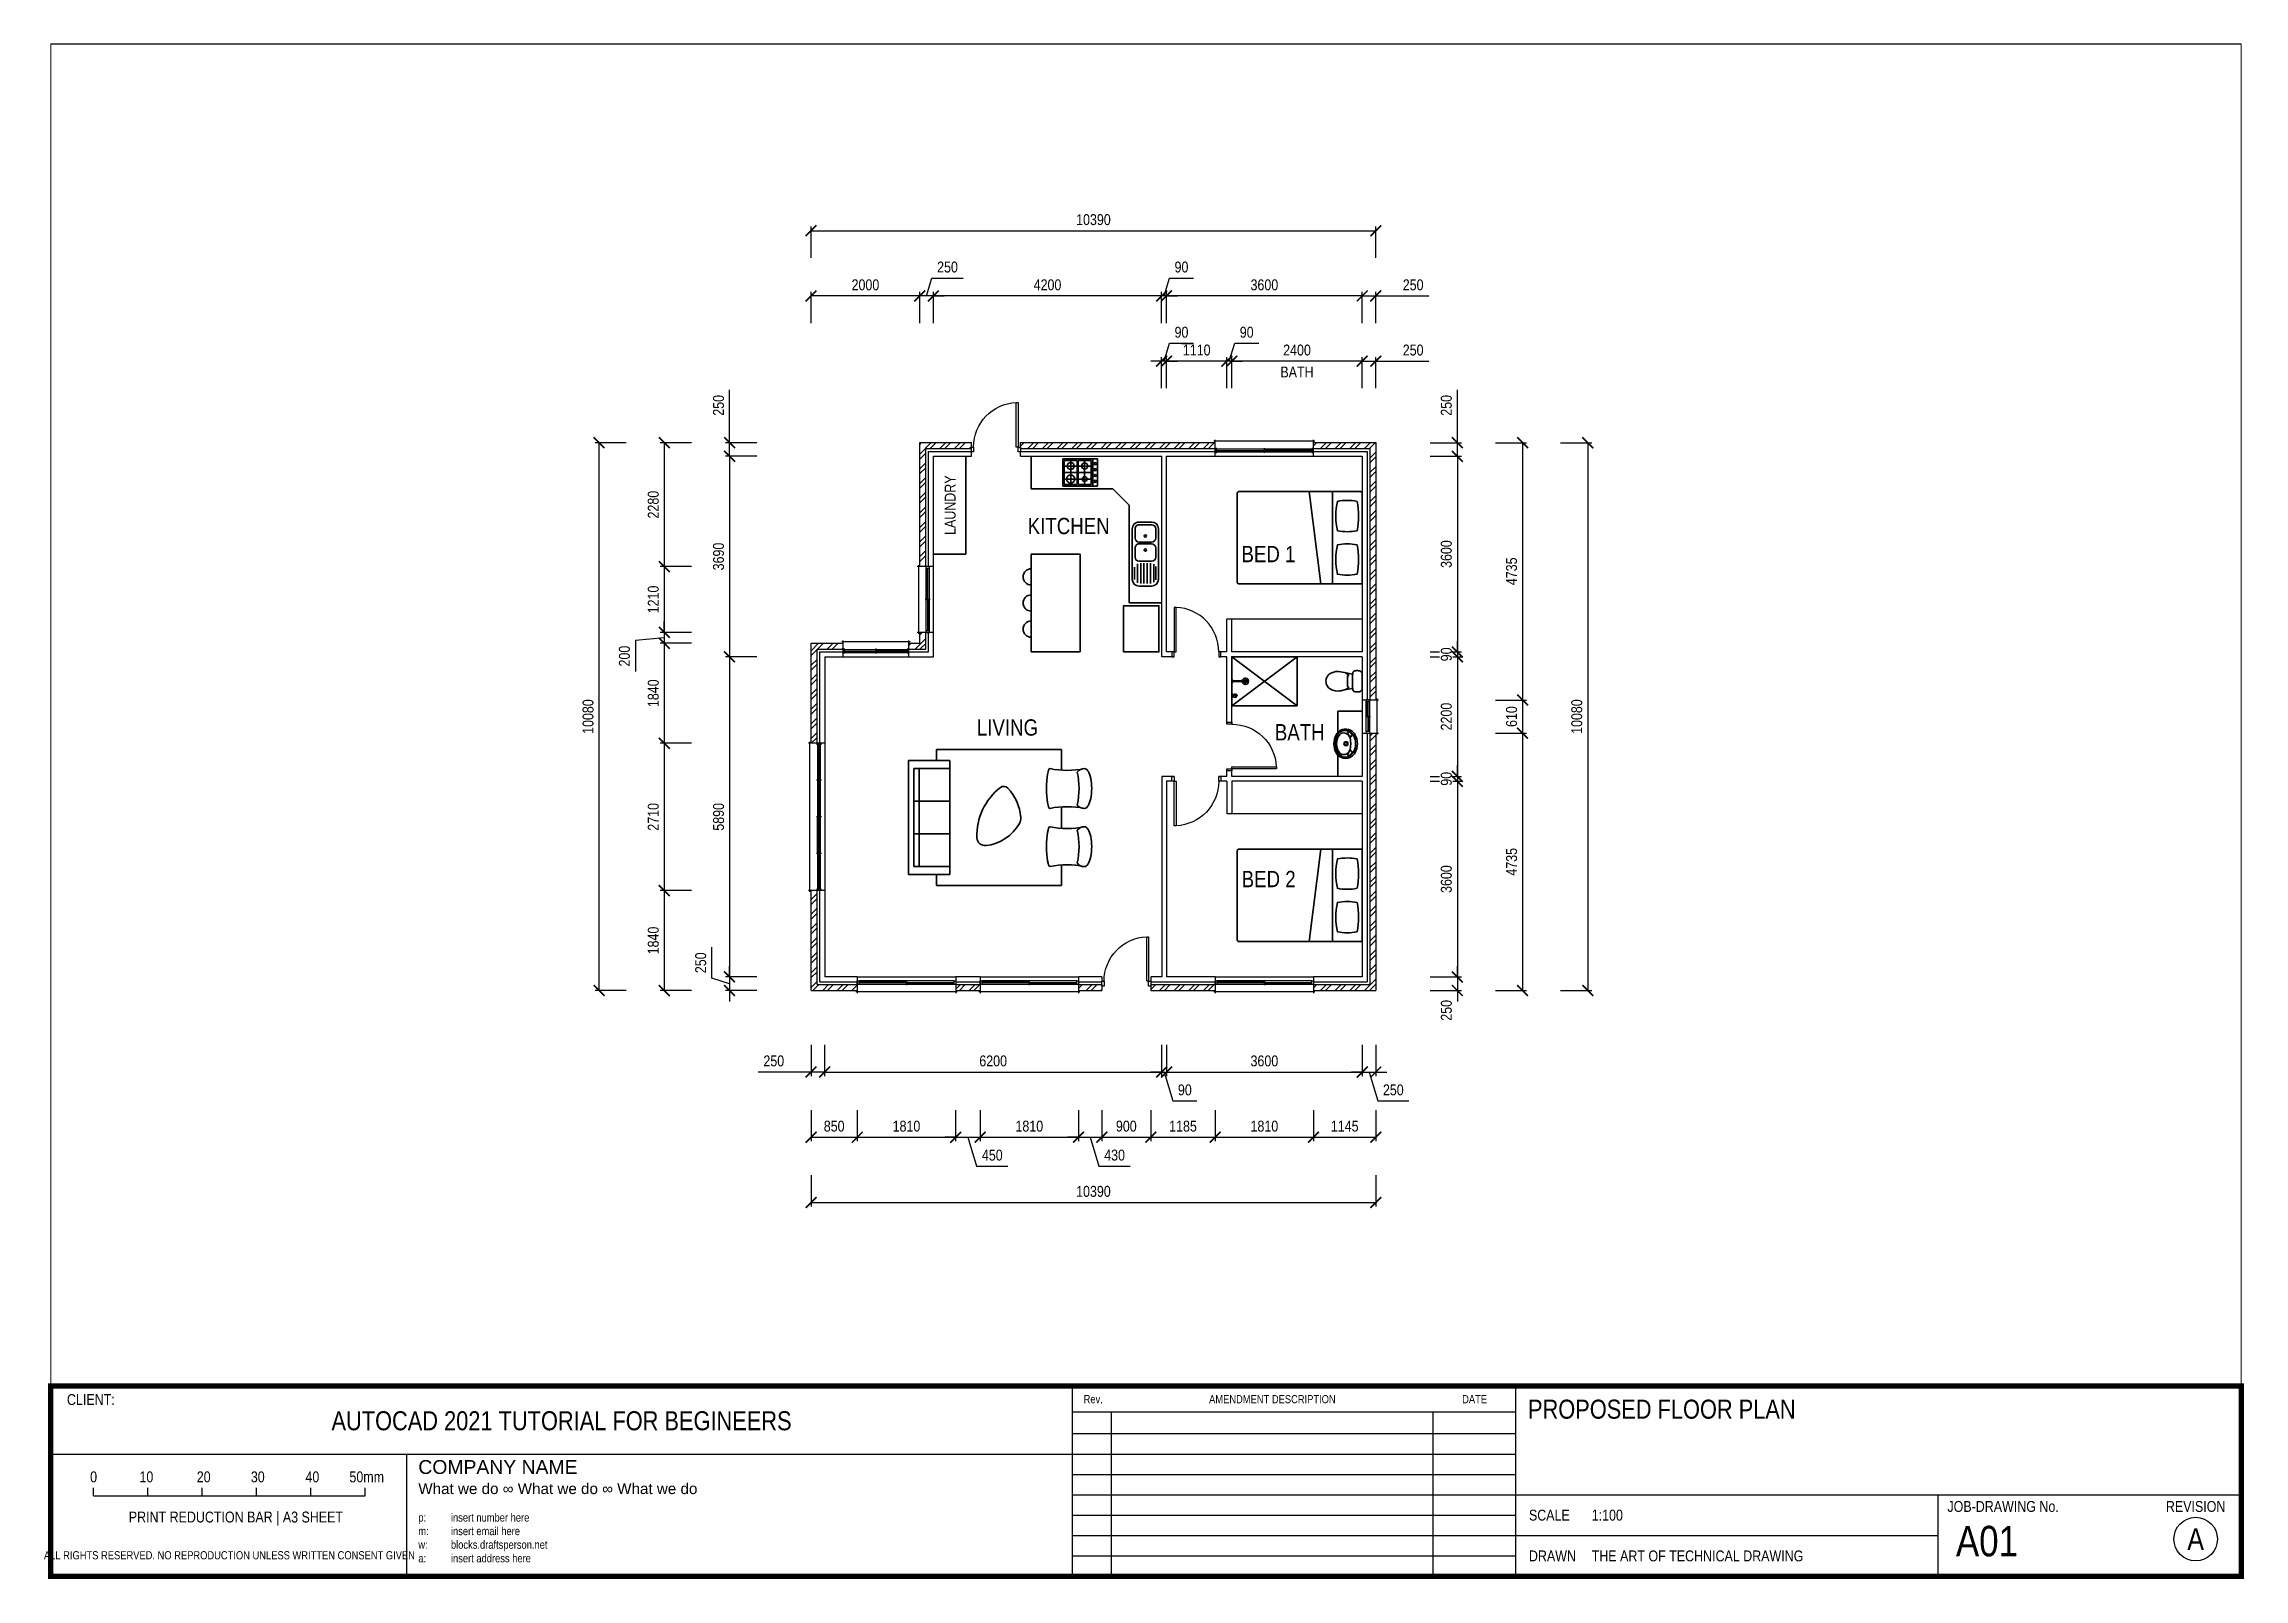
# Paper-space layout 'A01 - FLOOR PLAN' of a CAD drawing. Header units: millimetres. Extents: x -1 to 404, y 0 to 282.
# The model-space entities are those that its viewports show. They can reach past a viewport. Long polylines and large blocks are cut down to what shows.
import ezdxf
from ezdxf.enums import TextEntityAlignment as Align

# ---------------------------------------------------------------- set-up
doc = ezdxf.new("R2010")
doc.units = ezdxf.units.MM
doc.layers.get('0').update_dxf_attribs({"lineweight": 25})
doc.layers.get('Defpoints').update_dxf_attribs({"color": 8, "lineweight": 18})
for name, color, linetype, lineweight in [('25', 7, 'Continuous', 25), ('DIM', 8, 'Continuous', 18), ('FIXTURES', 8, 'Continuous', 35), ('FURNITURE', 8, 'Continuous', 35)]:
    doc.layers.add(name, color=color, linetype=linetype, lineweight=lineweight)
for name, color, linetype in [('DOORS', 7, 'Continuous'), ('HATCH WALLS', 8, 'Continuous'), ('TEXT FLOORPLAN', 7, 'Continuous'), ('WALL - EXTERNAL', 2, 'Continuous'), ('WALL - INTERNAL', 7, 'Continuous'), ('WINDOWS', 7, 'Continuous')]:
    doc.layers.add(name, color=color, linetype=linetype)
doc.styles.add('Arial', font='arial.ttf')
doc.styles.get("Standard").update_dxf_attribs({"font": 'swissc.ttf'})
doc.styles.add('Swis721', font='swissc.ttf')
doc.dimstyles.new('DIM 100 ARCH', dxfattribs={"dimscale": 100, "dimtxt": 2, "dimasz": 2, "dimexe": 0.75, "dimexo": 1.5, "dimgap": 1, "dimtad": 1, "dimdec": 0, "dimzin": 0, "dimdsep": 46, "dimtxsty": 'Standard', "dimblk": 'ARCHTICK', "dimcen": 0.09, "dimclrd": 8, "dimclre": 8, "dimclrt": 7, "dimadec": 0, "dimazin": 0, "dimtfac": 1, "dimtdec": 0, "dimtmove": 0, "dimatfit": 1, "dimfxl": 5, "dimfxlon": 1, "dimtfill": 1, "dimtolj": 1, "dimtzin": 0, "dimarcsym": 0})

psp = doc.layouts.new('A01 - FLOOR PLAN')

msp = doc.modelspace()

# ---------------------------------------------------------------- texts
at = {"layer": 'TEXT FLOORPLAN'}
msp.add_text('BED 1', height=300, dxfattribs=at).set_placement((1877, -1796.7), align=Align.MIDDLE_CENTER)
at = {"layer": 'TEXT FLOORPLAN', "insert": (-4079, -896.7), "char_height": 200, "attachment_point": 2, "rotation": 90}
msp.add_mtext('LAUNDRY', dxfattribs=at)
at = {"layer": 'TEXT FLOORPLAN', "char_height": 300, "attachment_point": 2}
for s, insert in [('KITCHEN', (-1798.3, -1130.2)), ('LIVING', (-2924.2, -4837.5)), ('BATH', (2452.7, -4925.3)), ('BED 2', (1880.6, -7626.7))]:
    msp.add_mtext(s, dxfattribs=dict(at, insert=insert))

# ---------------------------------------------------------------- blocks, each defined once
blk = doc.blocks.new('Titleblock-A3-Borderless')
at = {"color": 0}
for p, q in [((0, 35), (403.02, 35)), ((187.96, 0), (187.96, 35)), ((269.56, 0.31), (269.56, 35)), ((187.96, 30.28), (269.56, 30.28)), ((195.16, 0.31), (195.16, 30.28)), ((254.36, 0.31), (254.36, 30.28)), ((187.96, 26.25), (269.56, 26.25)), ((0, 22.5), (187.96, 22.5)), ((65.46, 22.5), (65.46, 0)), ((187.96, 22.5), (269.56, 22.5)), ((7.88, 14.79), (7.88, 16.29)), ((17.88, 14.79), (17.88, 16.29)), ((27.88, 14.79), (27.88, 16.29)), ((37.88, 14.79), (37.88, 16.29)), ((47.88, 14.78), (47.88, 16.28)), ((57.88, 14.79), (57.88, 16.28)), ((187.96, 18.75), (269.56, 18.75)), ((7.88, 14.79), (57.88, 14.79)), ((187.96, 15), (269.56, 15)), ((269.56, 15), (403.02, 15)), ((347.25, 0), (347.25, 15)), ((187.96, 11.25), (269.56, 11.25)), ((187.96, 7.5), (269.56, 7.5)), ((269.56, 7.5), (347.25, 7.5)), ((187.96, 3.75), (269.56, 3.75))]:
    blk.add_line(p, q, dxfattribs=at)
at = {"color": 0, "lineweight": 0, "const_width": 1}
blk.add_lwpolyline([(0, 0), (0, 35), (403.02, 35), (403.02, 0)], close=True, dxfattribs=at)
at = {"color": 0}
blk.add_circle((394.62, 6.85), 4, dxfattribs=at)
at = {"layer": 'Defpoints'}
blk.add_lwpolyline([(0, 281.95), (403.02, 281.95), (403.02, 35), (0, 35)], close=True, dxfattribs=at)
at = {"color": 0, "style": 'Swis721'}
for s, p in [('CLIENT:', (2.99, 31.52)), ('JOB-DRAWING No.', (348.95, 11.85))]:
    blk.add_text(s, height=2, dxfattribs=at).set_placement(p)
for s, p in [('Rev.', (191.8, 32.59)), ('AMENDMENT DESCRIPTION', (224.76, 32.59)), ('DATE', (261.96, 32.59))]:
    blk.add_text(s, height=1.5, dxfattribs=at).set_placement(p, align=Align.MIDDLE)
for s, p in [('0', (7.89, 17.29)), ('10', (17.6, 17.29)), ('20', (28.14, 17.29)), ('30', (38.09, 17.29)), ('40', (48.14, 17.29)), ('50mm', (58.14, 17.29)), ('REVISION', (394.62, 11.85)), ('PRINT REDUCTION BAR | A3 SHEET', (34.07, 9.9))]:
    blk.add_text(s, height=2, dxfattribs=at).set_placement(p, align=Align.CENTER)
for s, p in [('SCALE', (271.96, 11.25)), ('DRAWN', (271.96, 3.75))]:
    blk.add_text(s, height=2, dxfattribs=at).set_placement(p, align=Align.MIDDLE_LEFT)
at = {"color": 0}
for s, insert, char_height, attachment_point, style in [('{\\H0.79688x;COMPANY NAME} \\P{\\H0.625x;What we do ∞ What we do ∞ What we do}', (67.63, 21.38), 3.2, 1, 'Arial'), ('p:^Iinsert number here\\Pm:^Iinsert email here\\Pw: ^Iblocks.draftsperson.net\\Pa: ^Iinsert address here', (67.63, 11.57), 1.5, 1, 'Swis721'), ('ALL RIGHTS RESERVED. NO REPRODUCTION UNLESS WRITTEN CONSENT GIVEN ', (32.88, 3.86), 1.5, 5, 'Swis721')]:
    blk.add_mtext(s, dxfattribs=dict(at, insert=insert, char_height=char_height, attachment_point=attachment_point, style=style))
at = {"color": 0, "style": 'Swis721', "flags": 8}
for tag, p, height in [('TITLE1', (271.79, 29), 3.5), ('TITLE2', (271.79, 23), 3.5), ('TITLE3', (271.79, 17), 3.5), ('DWGNO', (350.52, 3.68), 5.6)]:
    blk.add_attdef(tag, p, '', height=height, dxfattribs=at)
for tag, height, p in [('CLIENT', 3.5, (93.98, 28.62)), ('A', 4, (394.62, 6.85))]:
    blk.add_attdef(tag, text='', height=height, dxfattribs=at).set_placement(p, align=Align.MIDDLE)
for tag, p in [('SCALE', (283.51, 11.25)), ('DRAWN', (283.51, 3.75))]:
    blk.add_attdef(tag, text='', height=2, dxfattribs=at).set_placement(p, align=Align.MIDDLE_LEFT)
blk = doc.blocks.new('820 DOOR1')
at = {"color": 0}
for points in [[(75, 0), (75, 820), (40, 820), (40, 0)], [(0, -90), (40, -90), (40, 0), (0, 0)], [(860, -90), (900, -90), (900, 0), (860, 0)]]:
    blk.add_lwpolyline(points, close=True, dxfattribs=at)
blk.add_arc((40, 0), 820, 0, 87.5537, dxfattribs=at)
blk = doc.blocks.new('*U30')
at = {"color": 0, "linetype": 'ByBlock'}
for p, q in [((-642, 500), (-642, 0)), ((0, 500), (-642, 500)), ((0, 500), (-642, 500)), ((-612, 470), (-612, 260)), ((-376, 470), (-612, 470)), ((-494, 470), (-494, 30)), ((-376, 470), (-376, 260)), ((-356, 470), (-356, 260)), ((-120, 470), (-356, 470)), ((-238, 470), (-238, 30)), ((-120, 260), (-120, 470)), ((-90, 0), (-90, 500)), ((0, 0), (0, 500)), ((0, 0), (0, 500)), ((-642, 0), (0, 0)), ((-612, 370), (-376, 370)), ((-612, 260), (-612, 30)), ((-376, 250), (-612, 250)), ((-612, 130), (-376, 130)), ((-612, 30), (-376, 30)), ((-376, 30), (-376, 260)), ((-356, 370), (-120, 370)), ((-356, 30), (-356, 260)), ((-356, 250), (-120, 250)), ((-356, 130), (-120, 130)), ((-356, 30), (-120, 30)), ((-120, 30), (-120, 260))]:
    blk.add_line(p, q, dxfattribs=at)
for centre, radius in [((-494, 370), 65), ((-238, 370), 55), ((-45, 412), 20), ((-494, 130), 75), ((-238, 130), 45), ((-45, 304), 20), ((-45, 196), 20), ((-45, 88), 20)]:
    blk.add_circle(centre, radius, dxfattribs=at)
blk = doc.blocks.new('STIRLING SINK')
at = {"color": 0, "linetype": 'ByBlock'}
for p, q in [((29, -115), (29, 115)), ((79, 115), (79, -115)), ((1084, 240), (154, 240)), ((154, 190), (324, 190)), ((399, -115), (399, 115)), ((432, -115), (432, 115)), ((677, 190), (507, 190)), ((752, 115), (752, -115)), ((1159, 94), (786, 94)), ((1159, 34), (786, 34)), ((1137, 154), (802, 154)), ((849, 195), (1092, 195)), ((1209, 115), (1209, -115)), ((154, -190), (324, -190)), ((1084, -240), (154, -240)), ((677, -190), (507, -190)), ((1159, -26), (786, -26)), ((1159, -86), (786, -86)), ((1147, -147), (798, -147)), ((861, -200), (1084, -200))]:
    blk.add_line(p, q, dxfattribs=at)
for centre in [(288, 0), (543, 0)]:
    blk.add_circle(centre, 20, dxfattribs=at)
for centre, radius, start, end in [((154, 115), 125, 90, 180), ((154, 115), 75, 90, 180), ((324, 115), 75, 0, 90), ((507, 115), 75, 90, 180), ((677, 115), 75, 0, 90), ((1084, 115), 125, 0, 90), ((154, -115), 125, 180, 270), ((154, -115), 75, 180, 270), ((324, -115), 75, 270, 0), ((507, -115), 75, 180, 270), ((677, -115), 75, 270, 0), ((1084, -115), 125, 270, 0)]:
    blk.add_arc(centre, radius, start, end, dxfattribs=at)
blk = doc.blocks.new('Kitchen Plan')
at = {"layer": 'FIXTURES'}
for p, q in [((-2400, -600), (-2400, 0)), ((-2400, -600), (-900, -600)), ((-900, -600), (-600, -900)), ((-600, -2700), (-600, -900)), ((-2400, -3600), (-2400, -1800)), ((-2400, -1800), (-1500, -1800)), ((-1500, -3600), (-1500, -1800)), ((-600, -2700), (0, -2700))]:
    blk.add_line(p, q, dxfattribs=at)
at = {"layer": 'FIXTURES', "linetype": 'ByBlock'}
blk.add_lwpolyline([(-700, -3600), (-700, -2750), (-50, -2750), (-50, -3600)], close=True, dxfattribs=at)
at = {"layer": 'FURNITURE'}
blk.add_line((-1500, -3600), (-2400, -3600), dxfattribs=at)
for centre in [(-2400, -2219), (-2400, -2700), (-2400, -3181)]:
    blk.add_arc(centre, 150, 90, 270, dxfattribs=at)
at = {"layer": 'FIXTURES'}
blk.add_blockref('*U30', (-1179, -550), dxfattribs=at)
at = {"layer": 'FIXTURES', "rotation": 270}
blk.add_blockref('STIRLING SINK', (-300, -1181), dxfattribs=at)
blk = doc.blocks.new('Lounge Rug and Armchair')
at = {"color": 0, "linetype": 'Continuous'}
for p, q in [((517, 1250), (517, 1050)), ((2817, 1250), (517, 1250)), ((2817, 871), (2817, 1250)), ((0, 1050), (760, 1050)), ((0, -1050), (0, 1050)), ((100, 900), (760, 900)), ((100, -900), (100, 900)), ((200, -900), (200, 900)), ((760, 1050), (760, -1050)), ((100, 300), (760, 300)), ((2817, 197), (2817, -199)), ((100, -300), (760, -300)), ((760, -1050), (0, -1050)), ((760, -900), (100, -900)), ((517, -1250), (517, -1050)), ((2817, -873), (2817, -1250)), ((2817, -1250), (517, -1250))]:
    blk.add_line(p, q, dxfattribs=at)
at = {"color": 0, "linetype": 'Continuous', "extrusion": (0, 0, -1)}
for centre, major_axis, ratio, start_param, end_param in [((2605, 535), (0, 367), 0.181818, 3.141593, 6.283185), ((2921, 2351), (-1049, 1049), 1, 3.711968, 4.141998), ((3237, 737), (116, 116), 1, 4.564573, 5.503741), ((1772, 535), (966, 966), 1, 0.564076, 1.006705), ((3238, 535), (0, 367), 0.363636, 0, 3.141593), ((2921, -1394), (-1127, 1127), 1, 0.585487, 0.985294), ((3231, 322), (109, 109), 1, 2.313872, 3.325821), ((2605, -535), (0, 367), 0.181818, 3.141593, 6.283185), ((2921, 1281), (-1049, 1049), 1, 3.711968, 4.141998), ((3237, -333), (116, 116), 1, 4.564573, 5.503741), ((1772, -535), (966, 966), 1, 0.564076, 1.006705), ((3238, -535), (0, 367), 0.363636, 0, 3.141593), ((2921, -2464), (-1127, 1127), 1, 0.585487, 0.985294), ((3231, -748), (109, 109), 1, 2.313872, 3.325821)]:
    blk.add_ellipse(centre, major_axis=major_axis, ratio=ratio, start_param=start_param, end_param=end_param, dxfattribs=at)
at = {"color": 0, "linetype": 'Continuous'}
for centre, major_axis, start_param, end_param in [((2368, -328), (-784, 784), -0.131262, 0.825702), ((1754, 473), (70.7, 70.7), 6.263391, 7.72272), ((1197, -63), (617, 617), 5.574035, 6.263391), ((1867, -12), (141, 141), 4.975498, 5.574035), ((1409, -367), (-106, 106), 0.825702, 2.473206), ((1331, 297), (-579, 579), 2.473206, 3.404702)]:
    blk.add_ellipse(centre, major_axis=major_axis, ratio=1, start_param=start_param, end_param=end_param, dxfattribs=at)
blk = doc.blocks.new('queen bed')
at = {"color": 0, "linetype": 'ByBlock'}
for p, q in [((850, 761), (-850, 977)), ((850, 546), (-850, 546))]:
    blk.add_line(p, q, dxfattribs=at)
for points in [[(-850, 30), (-850, 2270, -0.414214), (-820, 2300), (820, 2300, -0.414214), (850, 2270), (850, 30, -0.414214), (820, 0), (-820, 0, -0.414214)], [(-670, 96, 0.107714), (-130, 96, 0.102289), (-130, 456, 0.107714), (-670, 456, 0.102289)], [(130, 96, 0.107714), (670, 96, 0.102289), (670, 456, 0.107714), (130, 456, 0.102289)]]:
    blk.add_lwpolyline(points, format="xyb", close=True, dxfattribs=at)
blk = doc.blocks.new('A$C6F346440')
at = {"color": 0, "linetype": 'ByBlock'}
for p, q in [((14, 58), (307, 58)), ((57, 14), (57, 101)), ((85, 65), (282, 65)), ((85, 51), (282, 51)), ((307, 322), (198, 322)), ((232, 359), (221, 322)), ((221, 322), (232, 289)), ((232, 289), (232, 359)), ((232, 359), (277, 349)), ((232, 289), (277, 299)), ((277, 299), (277, 349)), ((282, 335), (297, 335)), ((282, 309), (282, 335)), ((282, 309), (297, 309)), ((282, 45), (282, 71)), ((282, 71), (297, 71)), ((282, 45), (297, 45)), ((297, 292), (297, 352)), ((297, 28), (297, 88)), ((302, 357), (307, 357)), ((302, 287), (307, 287)), ((302, 93), (307, 93)), ((302, 23), (307, 23)), ((307, 287), (307, 357)), ((307, 23), (307, 93))]:
    blk.add_line(p, q, dxfattribs=at)
blk.add_circle((57, 58), 28.1, dxfattribs=at)
for centre, radius, start, end in [((57, 58), 58.1, 6.9169, 353.0831), ((302, 352), 5, 90, 180), ((302, 292), 5, 180, 270), ((302, 88), 5, 90, 180), ((302, 28), 5, 180, 270)]:
    blk.add_arc(centre, radius, start, end, dxfattribs=at)
blk = doc.blocks.new('*U90')
at = {"color": 0, "linetype": 'ByBlock'}
for p, q in [((-450, 1200), (450, 0)), ((-450, 0), (450, 1200))]:
    blk.add_line(p, q, dxfattribs=at)
blk.add_lwpolyline([(-450, 1200), (-450, 0), (450, 0), (450, 1200)], close=True, dxfattribs=at)
at = {"color": 0, "linetype": 'ByBlock', "rotation": 270}
blk.add_blockref('A$C6F346440', (-58, 307), dxfattribs=at)
blk = doc.blocks.new('*U86')
at = {"color": 0, "linetype": 'ByBlock'}
for p, q in [((-173, 45), (-197, 30)), ((-149, 63), (-128, 82)), ((-9, 88), (9, 88)), ((149, 63), (128, 82)), ((173, 45), (197, 30))]:
    blk.add_line(p, q, dxfattribs=at)
blk.add_circle((0, 0), 37.5, dxfattribs=at)
for centre, radius, start, end in [((-73, -6), 197, 140.3788, 233.5036), ((-72, -12), 173, 115.0734, 244.6734), ((-78, -1), 190, 119.8724, 140.3788), ((-205, 55), 15.8, 116.6064, 256.1424), ((-193, 70), 19.8, 75.6993, 182.8466), ((-200, 37), 9.24, 161.6213, 213.3262), ((-201, 37), 8.4, 213.3262, 302.4836), ((-85, -41), 115, 112.513, 184.4674), ((-168, 89), 19.7, 71.1191, 178.5805), ((0, -137), 347, 60.1276, 119.8724), ((-171, 39), 5.88, 56.2783, 116.751), ((-169, 42), 3, 315.9205, 56.2783), ((-150, 97), 15.8, 357.9878, 137.5238), ((-144, 59), 5.88, 137.3792, 181.6179), ((-147, 59), 3, 181.6179, 301.1683), ((0, -166), 343, 64.9266, 115.0734), ((-134, 87), 9.24, 40.804, 92.509), ((-13, -215), 303, 89.3286, 112.513), ((-133, 88), 8.4, 311.6466, 40.804), ((0, 0), 26, 90, 270), ((0, 0), 26, 270, 90), ((13, -215), 303, 67.487, 90.6714), ((133, 88), 8.4, 139.196, 228.3534), ((134, 87), 9.24, 87.491, 139.196), ((85, -41), 115, 355.5326, 67.487), ((150, 97), 15.8, 42.4762, 182.0122), ((72, -12), 173, 295.3266, 64.9266), ((147, 59), 3, 238.8317, 358.3821), ((144, 59), 5.88, 358.3821, 42.6208), ((168, 89), 19.7, 1.4195, 108.8809), ((169, 42), 3, 123.7217, 224.0795), ((171, 39), 5.88, 63.249, 123.7217), ((73, -6), 197, 299.2856, 39.6212), ((78, -1), 190, 39.6212, 60.1276), ((193, 70), 19.8, 357.1534, 104.3007), ((201, 37), 8.4, 237.5164, 326.6738), ((200, 37), 9.24, 326.6738, 18.3787), ((205, 55), 15.8, 283.8576, 63.3936), ((-100, -42), 100, 184.4674, 236.8897), ((-77, -12), 190, 233.5036, 243.1073), ((0, 140), 360, 243.1073, 298.0068), ((0, 111), 283, 236.8897, 303.1103), ((0, 140), 341, 244.6734, 295.3266), ((100, -42), 100, 303.1103, 355.5326)]:
    blk.add_arc(centre, radius, start, end, dxfattribs=at)
blk = doc.blocks.new('Vanity')
at = {"color": 0, "linetype": 'ByBlock'}
for p, q in [((0, 1200), (-450, 1200)), ((-450, 1200), (-450, 807)), ((-450, 393), (-450, 0))]:
    blk.add_line(p, q, dxfattribs=at)
at = {"color": 0, "linetype": 'ByBlock', "rotation": 270}
blk.add_blockref('*U86', (-300, 600), dxfattribs=at)
blk = doc.blocks.new('WC')
at = {"color": 0, "linetype": 'ByBlock'}
blk.add_lwpolyline([(161, 324), (175, 399, 0.126448), (169, 525, 0.173013), (92, 642, 0.142495), (0, 668, 0.142495), (-92, 642, 0.173013), (-169, 525, 0.132298), (-174, 393), (-160, 325), (-132, 175), (-139, 174), (-145, 173), (-148, 173), (-151, 172), (-154, 172), (-156, 171), (-159, 171), (-162, 170), (-165, 169), (-167, 168), (-169, 167), (-170, 167), (-171, 166), (-172, 165), (-174, 165), (-175, 164), (-176, 163), (-177, 162), (-178, 161), (-179, 160), (-180, 159), (-181, 158), (-182, 157), (-183, 156), (-184, 155), (-185, 154), (-186, 153), (-186, 151), (-187, 150), (-188, 149), (-188, 148), (-189, 146), (-189, 145), (-190, 144), (-191, 141), (-191, 138), (-192, 135), (-193, 133), (-193, 130), (-193, 127), (-194, 124, 0.046246), (-193, 52), (-192, 48), (-192, 46), (-191, 44), (-191, 41), (-190, 40), (-190, 39), (-189, 38), (-189, 37), (-188, 35), (-188, 34), (-187, 33), (-186, 32), (-185, 31), (-185, 30), (-184, 29), (-183, 28), (-182, 27), (-181, 27), (-179, 25), (-177, 24), (-175, 22), (-173, 20), (-172, 19), (-171, 18), (-171, 16), (-170, 15), (-170, 13), (-170, 10), (-170, 0), (-159, 0), (159, 0), (166, 0), (170, 0), (170, 2), (170, 10), (170, 13), (171, 15), (171, 17), (171, 18), (172, 20), (174, 21), (175, 22), (176, 23), (178, 25), (181, 26), (182, 28), (183, 29), (185, 30), (186, 32), (187, 33), (188, 35), (189, 37), (190, 38), (190, 40), (191, 42), (191, 44), (192, 46), (192, 48), (193, 51), (193, 52, 0.046083), (194, 124), (193, 127), (193, 130), (193, 133), (192, 135), (191, 138), (191, 141), (190, 144), (189, 145), (189, 146), (188, 148), (188, 149), (187, 150), (186, 151), (186, 153), (185, 154), (184, 155), (183, 156), (182, 157), (181, 158), (180, 159), (179, 160), (178, 161), (177, 162), (176, 163), (175, 164), (174, 165), (172, 165), (171, 166), (170, 167), (169, 167), (167, 168), (165, 169), (162, 170), (159, 171), (156, 171), (154, 172), (151, 172), (148, 173), (145, 173), (139, 174), (132, 175)], format="xyb", close=True, dxfattribs=at)
for points in [[(-152, 306, 0.022205), (-139, 282, 0.118608), (-126, 267, -0.244683), (-123, 263), (-123, 254, 0.414214), (-121, 252), (-105, 252, 0.414214), (-103, 254), (-103, 269, -0.414183), (-101, 271), (-1, 271)], [(102, 254), (102, 269, 0.414183), (100, 271), (-1, 271)], [(102, 254, 0.357599), (104, 252), (120, 252, 0.414214), (122, 254), (122, 263, -0.244683), (124, 267, 0.118608), (137, 282, 0.0249), (152, 309, 0.0249)]]:
    blk.add_lwpolyline(points, format="xyb", dxfattribs=at)
blk.add_lwpolyline([(123, 177), (121, 177), (115, 178), (109, 178), (103, 179), (97, 179), (91, 180), (85, 180), (79, 181), (73, 181), (67, 181), (55, 182), (43, 182), (30, 182), (18, 182), (6, 182), (0, 182), (-6, 182), (-18, 182), (-30, 182), (-43, 182), (-55, 182), (-67, 181), (-73, 181), (-79, 181), (-85, 180), (-91, 180), (-97, 179), (-103, 179), (-109, 178), (-115, 178), (-121, 177), (-123, 177)], dxfattribs=at)
blk = doc.blocks.new('*U91')
at = {"color": 0, "linetype": 'ByBlock'}
for p, q in [((1835, 275), (-25, 275)), ((0, 0), (0, 300)), ((0, 0), (1810, 0)), ((30, 135), (1780, 135)), ((30, 105), (1780, 105)), ((1780, 75), (30, 75)), ((905, 60), (905, 150)), ((1810, 0), (1810, 300))]:
    blk.add_line(p, q, dxfattribs=at)
for points in [[(0, 70), (30, 70), (30, 140), (0, 140)], [(1780, 70), (1810, 70), (1810, 140), (1780, 140)]]:
    blk.add_lwpolyline(points, close=True, dxfattribs=at)
for points in [[(30, 80), (905, 80), (905, 100), (30, 100)], [(1780, 130), (905, 130), (905, 110), (1780, 110)]]:
    blk.add_lwpolyline(points, dxfattribs=at)
blk = doc.blocks.new('*U92')
at = {"color": 0, "linetype": 'ByBlock'}
for p, q in [((635, 275), (-25, 275)), ((0, 0), (0, 300)), ((0, 0), (610, 0)), ((30, 135), (580, 135)), ((30, 105), (580, 105)), ((580, 75), (30, 75)), ((305, 60), (305, 150)), ((610, 0), (610, 300))]:
    blk.add_line(p, q, dxfattribs=at)
for points in [[(0, 70), (30, 70), (30, 140), (0, 140)], [(580, 70), (610, 70), (610, 140), (580, 140)]]:
    blk.add_lwpolyline(points, close=True, dxfattribs=at)
for points in [[(30, 80), (305, 80), (305, 100), (30, 100)], [(580, 130), (305, 130), (305, 110), (580, 110)]]:
    blk.add_lwpolyline(points, dxfattribs=at)
blk = doc.blocks.new('*U93')
at = {"color": 0, "linetype": 'ByBlock'}
for p, q in [((2735, 275), (-25, 275)), ((0, 0), (0, 300)), ((0, 0), (2710, 0)), ((30, 135), (2680, 135)), ((30, 105), (2680, 105)), ((2680, 75), (30, 75)), ((677.5, 60), (677.5, 150)), ((1355, 60), (1355, 150)), ((2032.5, 60), (2032.5, 150)), ((2710, 0), (2710, 300))]:
    blk.add_line(p, q, dxfattribs=at)
for points in [[(0, 70), (30, 70), (30, 140), (0, 140)], [(677.5, 130), (1355, 130), (1355, 110), (677.5, 110)], [(2032.5, 130), (1355, 130), (1355, 110), (2032.5, 110)], [(2680, 70), (2710, 70), (2710, 140), (2680, 140)]]:
    blk.add_lwpolyline(points, close=True, dxfattribs=at)
for points in [[(30, 80), (677.5, 80), (677.5, 100), (30, 100)], [(2680, 80), (2032.5, 80), (2032.5, 100), (2680, 100)]]:
    blk.add_lwpolyline(points, dxfattribs=at)
blk = doc.blocks.new('*U94')
at = {"color": 0, "linetype": 'ByBlock'}
for p, q in [((1235, 275), (-25, 275)), ((0, 0), (0, 300)), ((0, 0), (1210, 0)), ((30, 135), (1180, 135)), ((30, 105), (1180, 105)), ((1180, 75), (30, 75)), ((605, 60), (605, 150)), ((1210, 0), (1210, 300))]:
    blk.add_line(p, q, dxfattribs=at)
for points in [[(0, 70), (30, 70), (30, 140), (0, 140)], [(1180, 70), (1210, 70), (1210, 140), (1180, 140)]]:
    blk.add_lwpolyline(points, close=True, dxfattribs=at)
for points in [[(30, 80), (605, 80), (605, 100), (30, 100)], [(1180, 130), (605, 130), (605, 110), (1180, 110)]]:
    blk.add_lwpolyline(points, dxfattribs=at)
blk = doc.blocks.new('_ArchTick')
at = {"color": 0, "linetype": 'ByBlock', "const_width": 0.15}
blk.add_lwpolyline([(-0.5, -0.5), (0.5, 0.5)], dxfattribs=at)
blk = doc.blocks.new('*D96')
at = {"layer": 'Defpoints', "color": 0, "transparency": 16777216}
for p in [(3602, 3), (3852, 253), (5352, 253)]:
    blk.add_point(p, dxfattribs=at)
at = {"layer": 'DIM', "color": 8, "lineweight": -2, "transparency": 16777216}
for p, q in [((5352, 253), (5352, 1226)), ((4852, 253), (5427, 253)), ((4852, 3), (5427, 3)), ((5352, 3), (5352, 253)), ((5352, 3), (5352, -197))]:
    blk.add_line(p, q, dxfattribs=at)
at = {"layer": 'DIM', "color": 8, "lineweight": -2, "transparency": 16777216, "xscale": 200, "yscale": 200, "zscale": 200}
for p, rotation in [((5352, 253), 270), ((5352, 3), 90)]:
    blk.add_blockref('_ArchTick', p, dxfattribs=dict(at, rotation=rotation))
at = {"layer": 'DIM', "color": 7, "transparency": 16777216, "insert": (5150, 940), "char_height": 200, "attachment_point": 5, "rotation": 90, "bg_fill": 3, "box_fill_scale": 1.1, "bg_fill_color": 256, "bg_fill_true_color": 13158600, "bg_fill_transparency": 0}
blk.add_mtext('\\A1;250', dxfattribs=at)
blk = doc.blocks.new('*D97')
at = {"layer": 'Defpoints', "color": 0, "transparency": 16777216}
for p in [(3602, 3), (3602, -3597), (5352, -3597)]:
    blk.add_point(p, dxfattribs=at)
at = {"layer": 'DIM', "color": 8, "lineweight": -2, "transparency": 16777216}
for p, q in [((4852, 3), (5427, 3)), ((5352, 3), (5352, -3597)), ((4852, -3597), (5427, -3597))]:
    blk.add_line(p, q, dxfattribs=at)
at = {"layer": 'DIM', "color": 8, "lineweight": -2, "transparency": 16777216, "xscale": 200, "yscale": 200, "zscale": 200}
for p, rotation in [((5352, 3), 90), ((5352, -3597), 270)]:
    blk.add_blockref('_ArchTick', p, dxfattribs=dict(at, rotation=rotation))
at = {"layer": 'DIM', "color": 7, "transparency": 16777216, "insert": (5150, -1797), "char_height": 200, "attachment_point": 5, "rotation": 90, "bg_fill": 3, "box_fill_scale": 1.1, "bg_fill_color": 256, "bg_fill_true_color": 13158600, "bg_fill_transparency": 0}
blk.add_mtext('\\A1;3600', dxfattribs=at)
blk = doc.blocks.new('*D98')
at = {"layer": 'Defpoints', "color": 0, "transparency": 16777216}
for p in [(3602, -3597), (3602, -3687)]:
    blk.add_point(p, dxfattribs=at)
at = {"layer": 'DIM', "color": 8, "lineweight": -2, "transparency": 16777216}
for p, q in [((4852, -3597), (5427, -3597)), ((5352, -3597), (5352, -3397)), ((4852, -3687), (5427, -3687)), ((5352, -3687), (5352, -3887))]:
    blk.add_line(p, q, dxfattribs=at)
at = {"layer": 'DIM', "color": 7, "transparency": 16777216, "insert": (5150, -3642), "char_height": 200, "attachment_point": 5, "rotation": 90, "bg_fill": 3, "box_fill_scale": 1.1, "bg_fill_color": 256, "bg_fill_true_color": 13158600, "bg_fill_transparency": 0}
blk.add_mtext('\\A1;90', dxfattribs=at)
at = {"layer": 'Defpoints', "color": 0, "transparency": 16777216}
blk.add_point((5352, -3687), dxfattribs=at)
at = {"layer": 'DIM', "color": 8, "lineweight": -2, "transparency": 16777216}
blk.add_line((5352, -3597), (5352, -3687), dxfattribs=at)
at = {"layer": 'DIM', "color": 8, "lineweight": -2, "transparency": 16777216, "xscale": 200, "yscale": 200, "zscale": 200}
for p, rotation in [((5352, -3597), 270), ((5352, -3687), 90)]:
    blk.add_blockref('_ArchTick', p, dxfattribs=dict(at, rotation=rotation))
blk = doc.blocks.new('*D99')
at = {"layer": 'Defpoints', "color": 0, "transparency": 16777216}
for p in [(3602, -3687), (3602, -5887), (5352, -5887)]:
    blk.add_point(p, dxfattribs=at)
at = {"layer": 'DIM', "color": 8, "lineweight": -2, "transparency": 16777216}
for p, q in [((4852, -3687), (5427, -3687)), ((5352, -3687), (5352, -5887)), ((4852, -5887), (5427, -5887))]:
    blk.add_line(p, q, dxfattribs=at)
at = {"layer": 'DIM', "color": 8, "lineweight": -2, "transparency": 16777216, "xscale": 200, "yscale": 200, "zscale": 200}
for p, rotation in [((5352, -3687), 90), ((5352, -5887), 270)]:
    blk.add_blockref('_ArchTick', p, dxfattribs=dict(at, rotation=rotation))
at = {"layer": 'DIM', "color": 7, "transparency": 16777216, "insert": (5150, -4787), "char_height": 200, "attachment_point": 5, "rotation": 90, "bg_fill": 3, "box_fill_scale": 1.1, "bg_fill_color": 256, "bg_fill_true_color": 13158600, "bg_fill_transparency": 0}
blk.add_mtext('\\A1;2200', dxfattribs=at)
blk = doc.blocks.new('*D100')
at = {"layer": 'Defpoints', "color": 0, "transparency": 16777216}
for p in [(3602, -5887), (3602, -5977)]:
    blk.add_point(p, dxfattribs=at)
at = {"layer": 'DIM', "color": 8, "lineweight": -2, "transparency": 16777216}
for p, q in [((4852, -5887), (5427, -5887)), ((4852, -5977), (5427, -5977)), ((5352, -5887), (5352, -5687)), ((5352, -5977), (5352, -6177))]:
    blk.add_line(p, q, dxfattribs=at)
at = {"layer": 'DIM', "color": 7, "transparency": 16777216, "insert": (5150, -5932), "char_height": 200, "attachment_point": 5, "rotation": 90, "bg_fill": 3, "box_fill_scale": 1.1, "bg_fill_color": 256, "bg_fill_true_color": 13158600, "bg_fill_transparency": 0}
blk.add_mtext('\\A1;90', dxfattribs=at)
at = {"layer": 'Defpoints', "color": 0, "transparency": 16777216}
blk.add_point((5352, -5977), dxfattribs=at)
at = {"layer": 'DIM', "color": 8, "lineweight": -2, "transparency": 16777216}
blk.add_line((5352, -5887), (5352, -5977), dxfattribs=at)
at = {"layer": 'DIM', "color": 8, "lineweight": -2, "transparency": 16777216, "xscale": 200, "yscale": 200, "zscale": 200}
for p, rotation in [((5352, -5887), 270), ((5352, -5977), 90)]:
    blk.add_blockref('_ArchTick', p, dxfattribs=dict(at, rotation=rotation))
blk = doc.blocks.new('*D101')
at = {"layer": 'Defpoints', "color": 0, "transparency": 16777216}
for p in [(3602, -5977), (3602, -9577), (5352, -9577)]:
    blk.add_point(p, dxfattribs=at)
at = {"layer": 'DIM', "color": 8, "lineweight": -2, "transparency": 16777216}
for p, q in [((4852, -5977), (5427, -5977)), ((5352, -5977), (5352, -9577)), ((4852, -9577), (5427, -9577))]:
    blk.add_line(p, q, dxfattribs=at)
at = {"layer": 'DIM', "color": 8, "lineweight": -2, "transparency": 16777216, "xscale": 200, "yscale": 200, "zscale": 200}
for p, rotation in [((5352, -5977), 90), ((5352, -9577), 270)]:
    blk.add_blockref('_ArchTick', p, dxfattribs=dict(at, rotation=rotation))
at = {"layer": 'DIM', "color": 7, "transparency": 16777216, "insert": (5150, -7777), "char_height": 200, "attachment_point": 5, "rotation": 90, "bg_fill": 3, "box_fill_scale": 1.1, "bg_fill_color": 256, "bg_fill_true_color": 13158600, "bg_fill_transparency": 0}
blk.add_mtext('\\A1;3600', dxfattribs=at)
blk = doc.blocks.new('*D102')
at = {"layer": 'Defpoints', "color": 0, "transparency": 16777216}
for p in [(3602, -9577), (3852, -9827)]:
    blk.add_point(p, dxfattribs=at)
at = {"layer": 'DIM', "color": 8, "lineweight": -2, "transparency": 16777216}
for p, q in [((4852, -9577), (5427, -9577)), ((5352, -9577), (5352, -9377)), ((4852, -9827), (5427, -9827)), ((5352, -9827), (5352, -10027))]:
    blk.add_line(p, q, dxfattribs=at)
at = {"layer": 'DIM', "color": 8, "lineweight": -2, "transparency": 16777216, "xscale": 200, "yscale": 200, "zscale": 200, "rotation": 270}
blk.add_blockref('_ArchTick', (5352, -9577), dxfattribs=at)
at = {"layer": 'DIM', "color": 7, "transparency": 16777216, "insert": (5150, -10192), "char_height": 200, "attachment_point": 5, "rotation": 90, "bg_fill": 3, "box_fill_scale": 1.1, "bg_fill_color": 256, "bg_fill_true_color": 13158600, "bg_fill_transparency": 0}
blk.add_mtext('\\A1;250', dxfattribs=at)
at = {"layer": 'Defpoints', "color": 0, "transparency": 16777216}
blk.add_point((5352, -9827), dxfattribs=at)
at = {"layer": 'DIM', "color": 8, "lineweight": -2, "transparency": 16777216}
blk.add_line((5352, -9577), (5352, -9827), dxfattribs=at)
at = {"layer": 'DIM', "color": 8, "lineweight": -2, "transparency": 16777216, "xscale": 200, "yscale": 200, "zscale": 200, "rotation": 90}
blk.add_blockref('_ArchTick', (5352, -9827), dxfattribs=at)
blk = doc.blocks.new('*D103')
at = {"layer": 'Defpoints', "color": 0, "transparency": 16777216}
for p in [(3852, 253), (3902, -4482), (6552, -4482)]:
    blk.add_point(p, dxfattribs=at)
at = {"layer": 'DIM', "color": 8, "lineweight": -2, "transparency": 16777216}
for p, q in [((6052, 253), (6627, 253)), ((6552, 253), (6552, -4482)), ((6052, -4482), (6627, -4482))]:
    blk.add_line(p, q, dxfattribs=at)
at = {"layer": 'DIM', "color": 8, "lineweight": -2, "transparency": 16777216, "xscale": 200, "yscale": 200, "zscale": 200}
for p, rotation in [((6552, 253), 90), ((6552, -4482), 270)]:
    blk.add_blockref('_ArchTick', p, dxfattribs=dict(at, rotation=rotation))
at = {"layer": 'DIM', "color": 7, "transparency": 16777216, "insert": (6350, -2114), "char_height": 200, "attachment_point": 5, "rotation": 90, "bg_fill": 3, "box_fill_scale": 1.1, "bg_fill_color": 256, "bg_fill_true_color": 13158600, "bg_fill_transparency": 0}
blk.add_mtext('\\A1;4735', dxfattribs=at)
blk = doc.blocks.new('*D104')
at = {"layer": 'Defpoints', "color": 0, "transparency": 16777216}
for p in [(3902, -4482), (3902, -5092)]:
    blk.add_point(p, dxfattribs=at)
at = {"layer": 'DIM', "color": 8, "lineweight": -2, "transparency": 16777216}
for p, q in [((6052, -4482), (6627, -4482)), ((6552, -4482), (6552, -5092)), ((6052, -5092), (6627, -5092))]:
    blk.add_line(p, q, dxfattribs=at)
at = {"layer": 'DIM', "color": 8, "lineweight": -2, "transparency": 16777216, "xscale": 200, "yscale": 200, "zscale": 200}
for p, rotation in [((6552, -4482), 90), ((6552, -5092), 270)]:
    blk.add_blockref('_ArchTick', p, dxfattribs=dict(at, rotation=rotation))
at = {"layer": 'DIM', "color": 7, "transparency": 16777216, "insert": (6350, -4787), "char_height": 200, "attachment_point": 5, "rotation": 90, "bg_fill": 3, "box_fill_scale": 1.1, "bg_fill_color": 256, "bg_fill_true_color": 13158600, "bg_fill_transparency": 0}
blk.add_mtext('\\A1;610', dxfattribs=at)
at = {"layer": 'Defpoints', "color": 0, "transparency": 16777216}
blk.add_point((6552, -5092), dxfattribs=at)
blk = doc.blocks.new('*D105')
at = {"layer": 'Defpoints', "color": 0, "transparency": 16777216}
for p in [(3902, -5092), (3852, -9827), (6552, -9827)]:
    blk.add_point(p, dxfattribs=at)
at = {"layer": 'DIM', "color": 8, "lineweight": -2, "transparency": 16777216}
for p, q in [((6052, -5092), (6627, -5092)), ((6552, -5092), (6552, -9827)), ((6052, -9827), (6627, -9827))]:
    blk.add_line(p, q, dxfattribs=at)
at = {"layer": 'DIM', "color": 8, "lineweight": -2, "transparency": 16777216, "xscale": 200, "yscale": 200, "zscale": 200}
for p, rotation in [((6552, -5092), 90), ((6552, -9827), 270)]:
    blk.add_blockref('_ArchTick', p, dxfattribs=dict(at, rotation=rotation))
at = {"layer": 'DIM', "color": 7, "transparency": 16777216, "insert": (6350, -7459), "char_height": 200, "attachment_point": 5, "rotation": 90, "bg_fill": 3, "box_fill_scale": 1.1, "bg_fill_color": 256, "bg_fill_true_color": 13158600, "bg_fill_transparency": 0}
blk.add_mtext('\\A1;4735', dxfattribs=at)
blk = doc.blocks.new('*D106')
at = {"layer": 'Defpoints', "color": 0, "transparency": 16777216}
for p in [(3852, 253), (3852, -9827), (7752, -9827)]:
    blk.add_point(p, dxfattribs=at)
at = {"layer": 'DIM', "color": 8, "lineweight": -2, "transparency": 16777216}
for p, q in [((7252, 253), (7827, 253)), ((7752, 253), (7752, -9827)), ((7252, -9827), (7827, -9827))]:
    blk.add_line(p, q, dxfattribs=at)
at = {"layer": 'DIM', "color": 8, "lineweight": -2, "transparency": 16777216, "xscale": 200, "yscale": 200, "zscale": 200}
for p, rotation in [((7752, 253), 90), ((7752, -9827), 270)]:
    blk.add_blockref('_ArchTick', p, dxfattribs=dict(at, rotation=rotation))
at = {"layer": 'DIM', "color": 7, "transparency": 16777216, "insert": (7550, -4787), "char_height": 200, "attachment_point": 5, "rotation": 90, "bg_fill": 3, "box_fill_scale": 1.1, "bg_fill_color": 256, "bg_fill_true_color": 13158600, "bg_fill_transparency": 0}
blk.add_mtext('\\A1;10080', dxfattribs=at)
blk = doc.blocks.new('*D107')
at = {"layer": 'Defpoints', "color": 0, "transparency": 16777216}
for p in [(3852, 1753), (3602, 3), (3852, 253)]:
    blk.add_point(p, dxfattribs=at)
at = {"layer": 'DIM', "color": 8, "lineweight": -2, "transparency": 16777216}
for p, q in [((3602, 1753), (3402, 1753)), ((3602, 1253), (3602, 1828)), ((3602, 1753), (3852, 1753)), ((3852, 1253), (3852, 1828)), ((3852, 1753), (4825, 1753))]:
    blk.add_line(p, q, dxfattribs=at)
at = {"layer": 'DIM', "color": 8, "lineweight": -2, "transparency": 16777216, "xscale": 200, "yscale": 200, "zscale": 200}
blk.add_blockref('_ArchTick', (3602, 1753), dxfattribs=at)
at = {"layer": 'DIM', "color": 8, "lineweight": -2, "transparency": 16777216, "xscale": 200, "yscale": 200, "zscale": 200, "rotation": 180}
blk.add_blockref('_ArchTick', (3852, 1753), dxfattribs=at)
at = {"layer": 'DIM', "color": 7, "transparency": 16777216, "insert": (4539, 1956), "char_height": 200, "attachment_point": 5, "bg_fill": 3, "box_fill_scale": 1.1, "bg_fill_color": 256, "bg_fill_true_color": 13158600, "bg_fill_transparency": 0}
blk.add_mtext('\\A1;250', dxfattribs=at)
blk = doc.blocks.new('*D108')
at = {"layer": 'Defpoints', "color": 0, "transparency": 16777216}
for p in [(1202, 1753), (3602, 3), (1202, -3687)]:
    blk.add_point(p, dxfattribs=at)
at = {"layer": 'DIM', "color": 8, "lineweight": -2, "transparency": 16777216}
for p, q in [((1202, 1253), (1202, 1828)), ((3602, 1753), (1202, 1753)), ((3602, 1253), (3602, 1828))]:
    blk.add_line(p, q, dxfattribs=at)
at = {"layer": 'DIM', "color": 8, "lineweight": -2, "transparency": 16777216, "xscale": 200, "yscale": 200, "zscale": 200, "rotation": 180}
blk.add_blockref('_ArchTick', (1202, 1753), dxfattribs=at)
at = {"layer": 'DIM', "color": 8, "lineweight": -2, "transparency": 16777216, "xscale": 200, "yscale": 200, "zscale": 200}
blk.add_blockref('_ArchTick', (3602, 1753), dxfattribs=at)
at = {"layer": 'DIM', "color": 7, "transparency": 16777216, "insert": (2402, 1956), "char_height": 200, "attachment_point": 5, "bg_fill": 3, "box_fill_scale": 1.1, "bg_fill_color": 256, "bg_fill_true_color": 13158600, "bg_fill_transparency": 0}
blk.add_mtext('\\A1;2400', dxfattribs=at)
at = {"layer": 'DIM', "color": 7, "transparency": 16777216, "insert": (2402, 1553), "char_height": 200, "attachment_point": 5, "bg_fill": 3, "box_fill_scale": 1.1, "bg_fill_color": 256, "bg_fill_true_color": 13158600, "bg_fill_transparency": 0}
blk.add_mtext('\\A1;BATH', dxfattribs=at)
blk = doc.blocks.new('*D109')
at = {"layer": 'Defpoints', "color": 0, "transparency": 16777216}
for p in [(1112, 1753), (1112, -2997), (1202, -3687)]:
    blk.add_point(p, dxfattribs=at)
at = {"layer": 'DIM', "color": 8, "lineweight": -2, "transparency": 16777216}
for p, q in [((1157, 1753), (1256, 2081)), ((1256, 2081), (1698, 2081)), ((1112, 1753), (912, 1753)), ((1112, 1253), (1112, 1828)), ((1202, 1753), (1112, 1753)), ((1202, 1753), (1112, 1753)), ((1202, 1253), (1202, 1828)), ((1202, 1753), (1402, 1753))]:
    blk.add_line(p, q, dxfattribs=at)
at = {"layer": 'DIM', "color": 8, "lineweight": -2, "transparency": 16777216, "xscale": 200, "yscale": 200, "zscale": 200}
blk.add_blockref('_ArchTick', (1112, 1753), dxfattribs=at)
at = {"layer": 'DIM', "color": 8, "lineweight": -2, "transparency": 16777216, "xscale": 200, "yscale": 200, "zscale": 200, "rotation": 180}
blk.add_blockref('_ArchTick', (1202, 1753), dxfattribs=at)
at = {"layer": 'DIM', "color": 7, "transparency": 16777216, "insert": (1477, 2284), "char_height": 200, "attachment_point": 5, "bg_fill": 3, "box_fill_scale": 1.1, "bg_fill_color": 256, "bg_fill_true_color": 13158600, "bg_fill_transparency": 0}
blk.add_mtext('\\A1;90', dxfattribs=at)
blk = doc.blocks.new('*D110')
at = {"layer": 'Defpoints', "color": 0, "transparency": 16777216}
for p in [(2, 1753), (1112, -2997), (2, -3597)]:
    blk.add_point(p, dxfattribs=at)
at = {"layer": 'DIM', "color": 8, "lineweight": -2, "transparency": 16777216}
for p, q in [((2, 1253), (2, 1828)), ((1112, 1753), (2, 1753)), ((1112, 1253), (1112, 1828))]:
    blk.add_line(p, q, dxfattribs=at)
at = {"layer": 'DIM', "color": 8, "lineweight": -2, "transparency": 16777216, "xscale": 200, "yscale": 200, "zscale": 200, "rotation": 180}
blk.add_blockref('_ArchTick', (2, 1753), dxfattribs=at)
at = {"layer": 'DIM', "color": 8, "lineweight": -2, "transparency": 16777216, "xscale": 200, "yscale": 200, "zscale": 200}
blk.add_blockref('_ArchTick', (1112, 1753), dxfattribs=at)
at = {"layer": 'DIM', "color": 7, "transparency": 16777216, "insert": (557, 1956), "char_height": 200, "attachment_point": 5, "bg_fill": 3, "box_fill_scale": 1.1, "bg_fill_color": 256, "bg_fill_true_color": 13158600, "bg_fill_transparency": 0}
blk.add_mtext('\\A1;1110', dxfattribs=at)
blk = doc.blocks.new('*D111')
at = {"layer": 'Defpoints', "color": 0, "transparency": 16777216}
for p in [(-88, 1753), (2, -3597), (-88, -3687)]:
    blk.add_point(p, dxfattribs=at)
at = {"layer": 'DIM', "color": 8, "lineweight": -2, "transparency": 16777216}
for p, q in [((-43, 1753), (56, 2081)), ((56, 2081), (498, 2081)), ((-88, 1753), (-288, 1753)), ((-88, 1253), (-88, 1828)), ((2, 1753), (-88, 1753)), ((2, 1753), (-88, 1753)), ((2, 1253), (2, 1828)), ((2, 1753), (202, 1753))]:
    blk.add_line(p, q, dxfattribs=at)
at = {"layer": 'DIM', "color": 8, "lineweight": -2, "transparency": 16777216, "xscale": 200, "yscale": 200, "zscale": 200}
blk.add_blockref('_ArchTick', (-88, 1753), dxfattribs=at)
at = {"layer": 'DIM', "color": 8, "lineweight": -2, "transparency": 16777216, "xscale": 200, "yscale": 200, "zscale": 200, "rotation": 180}
blk.add_blockref('_ArchTick', (2, 1753), dxfattribs=at)
at = {"layer": 'DIM', "color": 7, "transparency": 16777216, "insert": (277, 2284), "char_height": 200, "attachment_point": 5, "bg_fill": 3, "box_fill_scale": 1.1, "bg_fill_color": 256, "bg_fill_true_color": 13158600, "bg_fill_transparency": 0}
blk.add_mtext('\\A1;90', dxfattribs=at)
blk = doc.blocks.new('*D112')
at = {"layer": 'Defpoints', "color": 0, "transparency": 16777216}
for p in [(3852, 2953), (3602, 3), (3852, 253)]:
    blk.add_point(p, dxfattribs=at)
at = {"layer": 'DIM', "color": 8, "lineweight": -2, "transparency": 16777216}
for p, q in [((3602, 2953), (3402, 2953)), ((3602, 2453), (3602, 3028)), ((3602, 2953), (3852, 2953)), ((3852, 2453), (3852, 3028)), ((3852, 2953), (4825, 2953))]:
    blk.add_line(p, q, dxfattribs=at)
at = {"layer": 'DIM', "color": 8, "lineweight": -2, "transparency": 16777216, "xscale": 200, "yscale": 200, "zscale": 200}
blk.add_blockref('_ArchTick', (3602, 2953), dxfattribs=at)
at = {"layer": 'DIM', "color": 8, "lineweight": -2, "transparency": 16777216, "xscale": 200, "yscale": 200, "zscale": 200, "rotation": 180}
blk.add_blockref('_ArchTick', (3852, 2953), dxfattribs=at)
at = {"layer": 'DIM', "color": 7, "transparency": 16777216, "insert": (4539, 3156), "char_height": 200, "attachment_point": 5, "bg_fill": 3, "box_fill_scale": 1.1, "bg_fill_color": 256, "bg_fill_true_color": 13158600, "bg_fill_transparency": 0}
blk.add_mtext('\\A1;250', dxfattribs=at)
blk = doc.blocks.new('*D113')
at = {"layer": 'Defpoints', "color": 0, "transparency": 16777216}
for p in [(2, 2953), (2, 3), (3602, 3)]:
    blk.add_point(p, dxfattribs=at)
at = {"layer": 'DIM', "color": 8, "lineweight": -2, "transparency": 16777216}
for p, q in [((2, 2453), (2, 3028)), ((3602, 2953), (2, 2953)), ((3602, 2453), (3602, 3028))]:
    blk.add_line(p, q, dxfattribs=at)
at = {"layer": 'DIM', "color": 8, "lineweight": -2, "transparency": 16777216, "xscale": 200, "yscale": 200, "zscale": 200, "rotation": 180}
blk.add_blockref('_ArchTick', (2, 2953), dxfattribs=at)
at = {"layer": 'DIM', "color": 8, "lineweight": -2, "transparency": 16777216, "xscale": 200, "yscale": 200, "zscale": 200}
blk.add_blockref('_ArchTick', (3602, 2953), dxfattribs=at)
at = {"layer": 'DIM', "color": 7, "transparency": 16777216, "insert": (1802, 3156), "char_height": 200, "attachment_point": 5, "bg_fill": 3, "box_fill_scale": 1.1, "bg_fill_color": 256, "bg_fill_true_color": 13158600, "bg_fill_transparency": 0}
blk.add_mtext('\\A1;3600', dxfattribs=at)
blk = doc.blocks.new('*D114')
at = {"layer": 'Defpoints', "color": 0, "transparency": 16777216}
for p in [(-88, 2953), (-88, 3), (2, 3)]:
    blk.add_point(p, dxfattribs=at)
at = {"layer": 'DIM', "color": 8, "lineweight": -2, "transparency": 16777216}
for p, q in [((-43, 2953), (56, 3281)), ((56, 3281), (498, 3281)), ((-88, 2953), (-288, 2953)), ((-88, 2453), (-88, 3028)), ((2, 2953), (-88, 2953)), ((2, 2953), (-88, 2953)), ((2, 2453), (2, 3028)), ((2, 2953), (202, 2953))]:
    blk.add_line(p, q, dxfattribs=at)
at = {"layer": 'DIM', "color": 8, "lineweight": -2, "transparency": 16777216, "xscale": 200, "yscale": 200, "zscale": 200}
blk.add_blockref('_ArchTick', (-88, 2953), dxfattribs=at)
at = {"layer": 'DIM', "color": 8, "lineweight": -2, "transparency": 16777216, "xscale": 200, "yscale": 200, "zscale": 200, "rotation": 180}
blk.add_blockref('_ArchTick', (2, 2953), dxfattribs=at)
at = {"layer": 'DIM', "color": 7, "transparency": 16777216, "insert": (277, 3484), "char_height": 200, "attachment_point": 5, "bg_fill": 3, "box_fill_scale": 1.1, "bg_fill_color": 256, "bg_fill_true_color": 13158600, "bg_fill_transparency": 0}
blk.add_mtext('\\A1;90', dxfattribs=at)
blk = doc.blocks.new('*D115')
at = {"layer": 'Defpoints', "color": 0, "transparency": 16777216}
for p in [(-4288, 2953), (-4288, 3), (-88, 3)]:
    blk.add_point(p, dxfattribs=at)
at = {"layer": 'DIM', "color": 8, "lineweight": -2, "transparency": 16777216}
for p, q in [((-4288, 2453), (-4288, 3028)), ((-88, 2953), (-4288, 2953)), ((-88, 2453), (-88, 3028))]:
    blk.add_line(p, q, dxfattribs=at)
at = {"layer": 'DIM', "color": 8, "lineweight": -2, "transparency": 16777216, "xscale": 200, "yscale": 200, "zscale": 200, "rotation": 180}
blk.add_blockref('_ArchTick', (-4288, 2953), dxfattribs=at)
at = {"layer": 'DIM', "color": 8, "lineweight": -2, "transparency": 16777216, "xscale": 200, "yscale": 200, "zscale": 200}
blk.add_blockref('_ArchTick', (-88, 2953), dxfattribs=at)
at = {"layer": 'DIM', "color": 7, "transparency": 16777216, "insert": (-2188, 3156), "char_height": 200, "attachment_point": 5, "bg_fill": 3, "box_fill_scale": 1.1, "bg_fill_color": 256, "bg_fill_true_color": 13158600, "bg_fill_transparency": 0}
blk.add_mtext('\\A1;4200', dxfattribs=at)
blk = doc.blocks.new('*D116')
at = {"layer": 'Defpoints', "color": 0, "transparency": 16777216}
for p in [(-4538, 2953), (-4538, 253), (-4288, 3)]:
    blk.add_point(p, dxfattribs=at)
at = {"layer": 'DIM', "color": 8, "lineweight": -2, "transparency": 16777216}
for p, q in [((-4413, 2953), (-4314, 3281)), ((-4314, 3281), (-3742, 3281)), ((-4538, 2953), (-4738, 2953)), ((-4538, 2453), (-4538, 3028)), ((-4288, 2953), (-4538, 2953)), ((-4288, 2953), (-4538, 2953)), ((-4288, 2453), (-4288, 3028)), ((-4288, 2953), (-4088, 2953))]:
    blk.add_line(p, q, dxfattribs=at)
at = {"layer": 'DIM', "color": 8, "lineweight": -2, "transparency": 16777216, "xscale": 200, "yscale": 200, "zscale": 200}
blk.add_blockref('_ArchTick', (-4538, 2953), dxfattribs=at)
at = {"layer": 'DIM', "color": 8, "lineweight": -2, "transparency": 16777216, "xscale": 200, "yscale": 200, "zscale": 200, "rotation": 180}
blk.add_blockref('_ArchTick', (-4288, 2953), dxfattribs=at)
at = {"layer": 'DIM', "color": 7, "transparency": 16777216, "insert": (-4028, 3484), "char_height": 200, "attachment_point": 5, "bg_fill": 3, "box_fill_scale": 1.1, "bg_fill_color": 256, "bg_fill_true_color": 13158600, "bg_fill_transparency": 0}
blk.add_mtext('\\A1;250', dxfattribs=at)
blk = doc.blocks.new('*D117')
at = {"layer": 'Defpoints', "color": 0, "transparency": 16777216}
for p in [(-6538, 2953), (-4538, 253), (-6538, -3437)]:
    blk.add_point(p, dxfattribs=at)
at = {"layer": 'DIM', "color": 8, "lineweight": -2, "transparency": 16777216}
for p, q in [((-6538, 2453), (-6538, 3028)), ((-4538, 2953), (-6538, 2953)), ((-4538, 2453), (-4538, 3028))]:
    blk.add_line(p, q, dxfattribs=at)
at = {"layer": 'DIM', "color": 8, "lineweight": -2, "transparency": 16777216, "xscale": 200, "yscale": 200, "zscale": 200, "rotation": 180}
blk.add_blockref('_ArchTick', (-6538, 2953), dxfattribs=at)
at = {"layer": 'DIM', "color": 8, "lineweight": -2, "transparency": 16777216, "xscale": 200, "yscale": 200, "zscale": 200}
blk.add_blockref('_ArchTick', (-4538, 2953), dxfattribs=at)
at = {"layer": 'DIM', "color": 7, "transparency": 16777216, "insert": (-5538, 3156), "char_height": 200, "attachment_point": 5, "bg_fill": 3, "box_fill_scale": 1.1, "bg_fill_color": 256, "bg_fill_true_color": 13158600, "bg_fill_transparency": 0}
blk.add_mtext('\\A1;2000', dxfattribs=at)
blk = doc.blocks.new('*D118')
at = {"layer": 'Defpoints', "color": 0, "transparency": 16777216}
for p in [(3852, 4153), (3852, 253), (-6538, -3437)]:
    blk.add_point(p, dxfattribs=at)
at = {"layer": 'DIM', "color": 8, "lineweight": -2, "transparency": 16777216}
for p, q in [((-6538, 3653), (-6538, 4228)), ((-6538, 4153), (3852, 4153)), ((3852, 3653), (3852, 4228))]:
    blk.add_line(p, q, dxfattribs=at)
at = {"layer": 'DIM', "color": 8, "lineweight": -2, "transparency": 16777216, "xscale": 200, "yscale": 200, "zscale": 200, "rotation": 180}
blk.add_blockref('_ArchTick', (-6538, 4153), dxfattribs=at)
at = {"layer": 'DIM', "color": 8, "lineweight": -2, "transparency": 16777216, "xscale": 200, "yscale": 200, "zscale": 200}
blk.add_blockref('_ArchTick', (3852, 4153), dxfattribs=at)
at = {"layer": 'DIM', "color": 7, "transparency": 16777216, "insert": (-1343, 4356), "char_height": 200, "attachment_point": 5, "bg_fill": 3, "box_fill_scale": 1.1, "bg_fill_color": 256, "bg_fill_true_color": 13158600, "bg_fill_transparency": 0}
blk.add_mtext('\\A1;10390', dxfattribs=at)
blk = doc.blocks.new('*D119')
at = {"layer": 'Defpoints', "color": 0, "transparency": 16777216}
for p in [(-8038, 253), (-4538, 253), (-4288, 3)]:
    blk.add_point(p, dxfattribs=at)
at = {"layer": 'DIM', "color": 8, "lineweight": -2, "transparency": 16777216}
for p, q in [((-8038, 253), (-8038, 1226)), ((-7538, 253), (-8113, 253)), ((-7538, 3), (-8113, 3)), ((-8038, 3), (-8038, 253)), ((-8038, 3), (-8038, -197))]:
    blk.add_line(p, q, dxfattribs=at)
at = {"layer": 'DIM', "color": 8, "lineweight": -2, "transparency": 16777216, "xscale": 200, "yscale": 200, "zscale": 200}
for p, rotation in [((-8038, 253), 270), ((-8038, 3), 90)]:
    blk.add_blockref('_ArchTick', p, dxfattribs=dict(at, rotation=rotation))
at = {"layer": 'DIM', "color": 7, "transparency": 16777216, "insert": (-8240, 940), "char_height": 200, "attachment_point": 5, "rotation": 90, "bg_fill": 3, "box_fill_scale": 1.1, "bg_fill_color": 256, "bg_fill_true_color": 13158600, "bg_fill_transparency": 0}
blk.add_mtext('\\A1;250', dxfattribs=at)
blk = doc.blocks.new('*D120')
at = {"layer": 'Defpoints', "color": 0, "transparency": 16777216}
for p in [(-4288, 3), (-8038, -3687), (-4288, -3687)]:
    blk.add_point(p, dxfattribs=at)
at = {"layer": 'DIM', "color": 8, "lineweight": -2, "transparency": 16777216}
for p, q in [((-7538, 3), (-8113, 3)), ((-8038, 3), (-8038, -3687)), ((-7538, -3687), (-8113, -3687))]:
    blk.add_line(p, q, dxfattribs=at)
at = {"layer": 'DIM', "color": 8, "lineweight": -2, "transparency": 16777216, "xscale": 200, "yscale": 200, "zscale": 200}
for p, rotation in [((-8038, 3), 90), ((-8038, -3687), 270)]:
    blk.add_blockref('_ArchTick', p, dxfattribs=dict(at, rotation=rotation))
at = {"layer": 'DIM', "color": 7, "transparency": 16777216, "insert": (-8240, -1842), "char_height": 200, "attachment_point": 5, "rotation": 90, "bg_fill": 3, "box_fill_scale": 1.1, "bg_fill_color": 256, "bg_fill_true_color": 13158600, "bg_fill_transparency": 0}
blk.add_mtext('\\A1;3690', dxfattribs=at)
blk = doc.blocks.new('*D121')
at = {"layer": 'Defpoints', "color": 0, "transparency": 16777216}
for p in [(-4288, -3687), (-8038, -9577), (-6288, -9577)]:
    blk.add_point(p, dxfattribs=at)
at = {"layer": 'DIM', "color": 8, "lineweight": -2, "transparency": 16777216}
for p, q in [((-7538, -3687), (-8113, -3687)), ((-8038, -3687), (-8038, -9577)), ((-7538, -9577), (-8113, -9577))]:
    blk.add_line(p, q, dxfattribs=at)
at = {"layer": 'DIM', "color": 8, "lineweight": -2, "transparency": 16777216, "xscale": 200, "yscale": 200, "zscale": 200}
for p, rotation in [((-8038, -3687), 90), ((-8038, -9577), 270)]:
    blk.add_blockref('_ArchTick', p, dxfattribs=dict(at, rotation=rotation))
at = {"layer": 'DIM', "color": 7, "transparency": 16777216, "insert": (-8240, -6632), "char_height": 200, "attachment_point": 5, "rotation": 90, "bg_fill": 3, "box_fill_scale": 1.1, "bg_fill_color": 256, "bg_fill_true_color": 13158600, "bg_fill_transparency": 0}
blk.add_mtext('\\A1;5890', dxfattribs=at)
blk = doc.blocks.new('*D122')
at = {"layer": 'Defpoints', "color": 0, "transparency": 16777216}
for p in [(-6288, -9577), (-8038, -9827), (-6538, -9827)]:
    blk.add_point(p, dxfattribs=at)
at = {"layer": 'DIM', "color": 8, "lineweight": -2, "transparency": 16777216}
for p, q in [((-8365, -9603), (-8365, -9031)), ((-8038, -9702), (-8365, -9603)), ((-7538, -9577), (-8113, -9577)), ((-8038, -9577), (-8038, -9377)), ((-8038, -9577), (-8038, -9827)), ((-8038, -9577), (-8038, -9827)), ((-7538, -9827), (-8113, -9827)), ((-8038, -9827), (-8038, -10027))]:
    blk.add_line(p, q, dxfattribs=at)
at = {"layer": 'DIM', "color": 8, "lineweight": -2, "transparency": 16777216, "xscale": 200, "yscale": 200, "zscale": 200}
for p, rotation in [((-8038, -9577), 270), ((-8038, -9827), 90)]:
    blk.add_blockref('_ArchTick', p, dxfattribs=dict(at, rotation=rotation))
at = {"layer": 'DIM', "color": 7, "transparency": 16777216, "insert": (-8568, -9317), "char_height": 200, "attachment_point": 5, "rotation": 90, "bg_fill": 3, "box_fill_scale": 1.1, "bg_fill_color": 256, "bg_fill_true_color": 13158600, "bg_fill_transparency": 0}
blk.add_mtext('\\A1;250', dxfattribs=at)
blk = doc.blocks.new('*D123')
at = {"layer": 'Defpoints', "color": 0, "transparency": 16777216}
for p in [(-4538, 253), (-9238, -2027), (-4588, -2027)]:
    blk.add_point(p, dxfattribs=at)
at = {"layer": 'DIM', "color": 8, "lineweight": -2, "transparency": 16777216}
for p, q in [((-8738, 253), (-9313, 253)), ((-9238, 253), (-9238, -2027)), ((-8738, -2027), (-9313, -2027))]:
    blk.add_line(p, q, dxfattribs=at)
at = {"layer": 'DIM', "color": 8, "lineweight": -2, "transparency": 16777216, "xscale": 200, "yscale": 200, "zscale": 200}
for p, rotation in [((-9238, 253), 90), ((-9238, -2027), 270)]:
    blk.add_blockref('_ArchTick', p, dxfattribs=dict(at, rotation=rotation))
at = {"layer": 'DIM', "color": 7, "transparency": 16777216, "insert": (-9440, -887), "char_height": 200, "attachment_point": 5, "rotation": 90, "bg_fill": 3, "box_fill_scale": 1.1, "bg_fill_color": 256, "bg_fill_true_color": 13158600, "bg_fill_transparency": 0}
blk.add_mtext('\\A1;2280', dxfattribs=at)
blk = doc.blocks.new('*D124')
at = {"layer": 'Defpoints', "color": 0, "transparency": 16777216}
for p in [(-4588, -2027), (-9238, -3237), (-4588, -3237)]:
    blk.add_point(p, dxfattribs=at)
at = {"layer": 'DIM', "color": 8, "lineweight": -2, "transparency": 16777216}
for p, q in [((-8738, -2027), (-9313, -2027)), ((-9238, -2027), (-9238, -3237)), ((-8738, -3237), (-9313, -3237))]:
    blk.add_line(p, q, dxfattribs=at)
at = {"layer": 'DIM', "color": 8, "lineweight": -2, "transparency": 16777216, "xscale": 200, "yscale": 200, "zscale": 200}
for p, rotation in [((-9238, -2027), 90), ((-9238, -3237), 270)]:
    blk.add_blockref('_ArchTick', p, dxfattribs=dict(at, rotation=rotation))
at = {"layer": 'DIM', "color": 7, "transparency": 16777216, "insert": (-9440, -2632), "char_height": 200, "attachment_point": 5, "rotation": 90, "bg_fill": 3, "box_fill_scale": 1.1, "bg_fill_color": 256, "bg_fill_true_color": 13158600, "bg_fill_transparency": 0}
blk.add_mtext('\\A1;1210', dxfattribs=at)
blk = doc.blocks.new('*D125')
at = {"layer": 'Defpoints', "color": 0, "transparency": 16777216}
for p in [(-4588, -3237), (-9238, -3437), (-6538, -3437)]:
    blk.add_point(p, dxfattribs=at)
at = {"layer": 'DIM', "color": 8, "lineweight": -2, "transparency": 16777216}
for p, q in [((-8738, -3237), (-9313, -3237)), ((-9238, -3237), (-9238, -3037)), ((-9238, -3237), (-9238, -3437)), ((-9238, -3237), (-9238, -3437)), ((-9238, -3337), (-9768, -3388)), ((-9768, -3388), (-9768, -3960)), ((-8738, -3437), (-9313, -3437)), ((-9238, -3437), (-9238, -3637))]:
    blk.add_line(p, q, dxfattribs=at)
at = {"layer": 'DIM', "color": 8, "lineweight": -2, "transparency": 16777216, "xscale": 200, "yscale": 200, "zscale": 200}
for p, rotation in [((-9238, -3237), 270), ((-9238, -3437), 90)]:
    blk.add_blockref('_ArchTick', p, dxfattribs=dict(at, rotation=rotation))
at = {"layer": 'DIM', "color": 7, "transparency": 16777216, "insert": (-9971, -3674), "char_height": 200, "attachment_point": 5, "rotation": 90, "bg_fill": 3, "box_fill_scale": 1.1, "bg_fill_color": 256, "bg_fill_true_color": 13158600, "bg_fill_transparency": 0}
blk.add_mtext('\\A1;200', dxfattribs=at)
blk = doc.blocks.new('*D126')
at = {"layer": 'Defpoints', "color": 0, "transparency": 16777216}
for p in [(-6538, -3437), (-9238, -5277), (-6588, -5277)]:
    blk.add_point(p, dxfattribs=at)
at = {"layer": 'DIM', "color": 8, "lineweight": -2, "transparency": 16777216}
for p, q in [((-8738, -3437), (-9313, -3437)), ((-9238, -3437), (-9238, -5277)), ((-8738, -5277), (-9313, -5277))]:
    blk.add_line(p, q, dxfattribs=at)
at = {"layer": 'DIM', "color": 8, "lineweight": -2, "transparency": 16777216, "xscale": 200, "yscale": 200, "zscale": 200}
for p, rotation in [((-9238, -3437), 90), ((-9238, -5277), 270)]:
    blk.add_blockref('_ArchTick', p, dxfattribs=dict(at, rotation=rotation))
at = {"layer": 'DIM', "color": 7, "transparency": 16777216, "insert": (-9440, -4357), "char_height": 200, "attachment_point": 5, "rotation": 90, "bg_fill": 3, "box_fill_scale": 1.1, "bg_fill_color": 256, "bg_fill_true_color": 13158600, "bg_fill_transparency": 0}
blk.add_mtext('\\A1;1840', dxfattribs=at)
blk = doc.blocks.new('*D127')
at = {"layer": 'Defpoints', "color": 0, "transparency": 16777216}
for p in [(-6588, -5277), (-9238, -7987), (-6588, -7987)]:
    blk.add_point(p, dxfattribs=at)
at = {"layer": 'DIM', "color": 8, "lineweight": -2, "transparency": 16777216}
for p, q in [((-8738, -5277), (-9313, -5277)), ((-9238, -5277), (-9238, -7987)), ((-8738, -7987), (-9313, -7987))]:
    blk.add_line(p, q, dxfattribs=at)
at = {"layer": 'DIM', "color": 8, "lineweight": -2, "transparency": 16777216, "xscale": 200, "yscale": 200, "zscale": 200}
for p, rotation in [((-9238, -5277), 90), ((-9238, -7987), 270)]:
    blk.add_blockref('_ArchTick', p, dxfattribs=dict(at, rotation=rotation))
at = {"layer": 'DIM', "color": 7, "transparency": 16777216, "insert": (-9440, -6632), "char_height": 200, "attachment_point": 5, "rotation": 90, "bg_fill": 3, "box_fill_scale": 1.1, "bg_fill_color": 256, "bg_fill_true_color": 13158600, "bg_fill_transparency": 0}
blk.add_mtext('\\A1;2710', dxfattribs=at)
blk = doc.blocks.new('*D128')
at = {"layer": 'Defpoints', "color": 0, "transparency": 16777216}
for p in [(-6588, -7987), (-9238, -9827), (-6538, -9827)]:
    blk.add_point(p, dxfattribs=at)
at = {"layer": 'DIM', "color": 8, "lineweight": -2, "transparency": 16777216}
for p, q in [((-8738, -7987), (-9313, -7987)), ((-9238, -7987), (-9238, -9827)), ((-8738, -9827), (-9313, -9827))]:
    blk.add_line(p, q, dxfattribs=at)
at = {"layer": 'DIM', "color": 8, "lineweight": -2, "transparency": 16777216, "xscale": 200, "yscale": 200, "zscale": 200}
for p, rotation in [((-9238, -7987), 90), ((-9238, -9827), 270)]:
    blk.add_blockref('_ArchTick', p, dxfattribs=dict(at, rotation=rotation))
at = {"layer": 'DIM', "color": 7, "transparency": 16777216, "insert": (-9440, -8907), "char_height": 200, "attachment_point": 5, "rotation": 90, "bg_fill": 3, "box_fill_scale": 1.1, "bg_fill_color": 256, "bg_fill_true_color": 13158600, "bg_fill_transparency": 0}
blk.add_mtext('\\A1;1840', dxfattribs=at)
blk = doc.blocks.new('*D129')
at = {"layer": 'Defpoints', "color": 0, "transparency": 16777216}
for p in [(-10438, 253), (-4538, 253), (-6538, -9827)]:
    blk.add_point(p, dxfattribs=at)
at = {"layer": 'DIM', "color": 8, "lineweight": -2, "transparency": 16777216}
for p, q in [((-9938, 253), (-10513, 253)), ((-10438, -9827), (-10438, 253)), ((-9938, -9827), (-10513, -9827))]:
    blk.add_line(p, q, dxfattribs=at)
at = {"layer": 'DIM', "color": 8, "lineweight": -2, "transparency": 16777216, "xscale": 200, "yscale": 200, "zscale": 200}
for p, rotation in [((-10438, 253), 90), ((-10438, -9827), 270)]:
    blk.add_blockref('_ArchTick', p, dxfattribs=dict(at, rotation=rotation))
at = {"layer": 'DIM', "color": 7, "transparency": 16777216, "insert": (-10640, -4787), "char_height": 200, "attachment_point": 5, "rotation": 90, "bg_fill": 3, "box_fill_scale": 1.1, "bg_fill_color": 256, "bg_fill_true_color": 13158600, "bg_fill_transparency": 0}
blk.add_mtext('\\A1;10080', dxfattribs=at)
blk = doc.blocks.new('*D131')
at = {"layer": 'Defpoints', "color": 0, "transparency": 16777216}
for p in [(-6288, -9577), (-6538, -9827), (-6538, -11327)]:
    blk.add_point(p, dxfattribs=at)
at = {"layer": 'DIM', "color": 8, "lineweight": -2, "transparency": 16777216}
for p, q in [((-6538, -10827), (-6538, -11402)), ((-6288, -10827), (-6288, -11402)), ((-6538, -11327), (-7510, -11327)), ((-6288, -11327), (-6538, -11327)), ((-6288, -11327), (-6088, -11327))]:
    blk.add_line(p, q, dxfattribs=at)
at = {"layer": 'DIM', "color": 8, "lineweight": -2, "transparency": 16777216, "xscale": 200, "yscale": 200, "zscale": 200}
blk.add_blockref('_ArchTick', (-6538, -11327), dxfattribs=at)
at = {"layer": 'DIM', "color": 8, "lineweight": -2, "transparency": 16777216, "xscale": 200, "yscale": 200, "zscale": 200, "rotation": 180}
blk.add_blockref('_ArchTick', (-6288, -11327), dxfattribs=at)
at = {"layer": 'DIM', "color": 7, "transparency": 16777216, "insert": (-7224, -11124), "char_height": 200, "attachment_point": 5, "bg_fill": 3, "box_fill_scale": 1.1, "bg_fill_color": 256, "bg_fill_true_color": 13158600, "bg_fill_transparency": 0}
blk.add_mtext('\\A1;250', dxfattribs=at)
blk = doc.blocks.new('*D132')
at = {"layer": 'Defpoints', "color": 0, "transparency": 16777216}
for p in [(-6288, -9577), (-88, -9577), (-88, -11327)]:
    blk.add_point(p, dxfattribs=at)
at = {"layer": 'DIM', "color": 8, "lineweight": -2, "transparency": 16777216}
for p, q in [((-6288, -10827), (-6288, -11402)), ((-88, -10827), (-88, -11402)), ((-6288, -11327), (-88, -11327))]:
    blk.add_line(p, q, dxfattribs=at)
at = {"layer": 'DIM', "color": 8, "lineweight": -2, "transparency": 16777216, "xscale": 200, "yscale": 200, "zscale": 200, "rotation": 180}
blk.add_blockref('_ArchTick', (-6288, -11327), dxfattribs=at)
at = {"layer": 'DIM', "color": 8, "lineweight": -2, "transparency": 16777216, "xscale": 200, "yscale": 200, "zscale": 200}
blk.add_blockref('_ArchTick', (-88, -11327), dxfattribs=at)
at = {"layer": 'DIM', "color": 7, "transparency": 16777216, "insert": (-3188, -11124), "char_height": 200, "attachment_point": 5, "bg_fill": 3, "box_fill_scale": 1.1, "bg_fill_color": 256, "bg_fill_true_color": 13158600, "bg_fill_transparency": 0}
blk.add_mtext('\\A1;6200', dxfattribs=at)
blk = doc.blocks.new('*D133')
at = {"layer": 'Defpoints', "color": 0, "transparency": 16777216}
for p in [(-88, -9577), (2, -9577), (2, -11327)]:
    blk.add_point(p, dxfattribs=at)
at = {"layer": 'DIM', "color": 8, "lineweight": -2, "transparency": 16777216}
for p, q in [((-88, -10827), (-88, -11402)), ((2, -10827), (2, -11402)), ((-88, -11327), (-288, -11327)), ((-88, -11327), (2, -11327)), ((-88, -11327), (2, -11327)), ((-43, -11327), (117, -11860)), ((2, -11327), (202, -11327)), ((117, -11860), (560, -11860))]:
    blk.add_line(p, q, dxfattribs=at)
at = {"layer": 'DIM', "color": 7, "transparency": 16777216, "insert": (339, -11657), "char_height": 200, "attachment_point": 5, "bg_fill": 3, "box_fill_scale": 1.1, "bg_fill_color": 256, "bg_fill_true_color": 13158600, "bg_fill_transparency": 0}
blk.add_mtext('\\A1;90', dxfattribs=at)
at = {"layer": 'DIM', "color": 8, "lineweight": -2, "transparency": 16777216, "xscale": 200, "yscale": 200, "zscale": 200}
blk.add_blockref('_ArchTick', (-88, -11327), dxfattribs=at)
at = {"layer": 'DIM', "color": 8, "lineweight": -2, "transparency": 16777216, "xscale": 200, "yscale": 200, "zscale": 200, "rotation": 180}
blk.add_blockref('_ArchTick', (2, -11327), dxfattribs=at)
blk = doc.blocks.new('*D134')
at = {"layer": 'Defpoints', "color": 0, "transparency": 16777216}
for p in [(2, -9577), (3602, -9577), (3602, -11327)]:
    blk.add_point(p, dxfattribs=at)
at = {"layer": 'DIM', "color": 8, "lineweight": -2, "transparency": 16777216}
for p, q in [((2, -10827), (2, -11402)), ((3602, -10827), (3602, -11402)), ((2, -11327), (3602, -11327))]:
    blk.add_line(p, q, dxfattribs=at)
at = {"layer": 'DIM', "color": 8, "lineweight": -2, "transparency": 16777216, "xscale": 200, "yscale": 200, "zscale": 200, "rotation": 180}
blk.add_blockref('_ArchTick', (2, -11327), dxfattribs=at)
at = {"layer": 'DIM', "color": 8, "lineweight": -2, "transparency": 16777216, "xscale": 200, "yscale": 200, "zscale": 200}
blk.add_blockref('_ArchTick', (3602, -11327), dxfattribs=at)
at = {"layer": 'DIM', "color": 7, "transparency": 16777216, "insert": (1802, -11124), "char_height": 200, "attachment_point": 5, "bg_fill": 3, "box_fill_scale": 1.1, "bg_fill_color": 256, "bg_fill_true_color": 13158600, "bg_fill_transparency": 0}
blk.add_mtext('\\A1;3600', dxfattribs=at)
blk = doc.blocks.new('*D135')
at = {"layer": 'Defpoints', "color": 0, "transparency": 16777216}
for p in [(3602, -9577), (3852, -9827), (3852, -11327)]:
    blk.add_point(p, dxfattribs=at)
at = {"layer": 'DIM', "color": 8, "lineweight": -2, "transparency": 16777216}
for p, q in [((3602, -10827), (3602, -11402)), ((3852, -10827), (3852, -11402)), ((3602, -11327), (3402, -11327)), ((3602, -11327), (3852, -11327)), ((3602, -11327), (3852, -11327)), ((3727, -11327), (3887, -11860)), ((3852, -11327), (4052, -11327)), ((3887, -11860), (4460, -11860))]:
    blk.add_line(p, q, dxfattribs=at)
at = {"layer": 'DIM', "color": 8, "lineweight": -2, "transparency": 16777216, "xscale": 200, "yscale": 200, "zscale": 200}
blk.add_blockref('_ArchTick', (3602, -11327), dxfattribs=at)
at = {"layer": 'DIM', "color": 7, "transparency": 16777216, "insert": (4174, -11657), "char_height": 200, "attachment_point": 5, "bg_fill": 3, "box_fill_scale": 1.1, "bg_fill_color": 256, "bg_fill_true_color": 13158600, "bg_fill_transparency": 0}
blk.add_mtext('\\A1;250', dxfattribs=at)
at = {"layer": 'DIM', "color": 8, "lineweight": -2, "transparency": 16777216, "xscale": 200, "yscale": 200, "zscale": 200, "rotation": 180}
blk.add_blockref('_ArchTick', (3852, -11327), dxfattribs=at)
blk = doc.blocks.new('*D136')
at = {"layer": 'Defpoints', "color": 0, "transparency": 16777216}
for p in [(-6538, -9827), (-5688, -9877), (-5688, -12527)]:
    blk.add_point(p, dxfattribs=at)
at = {"layer": 'DIM', "color": 8, "lineweight": -2, "transparency": 16777216}
for p, q in [((-6538, -12027), (-6538, -12602)), ((-5688, -12027), (-5688, -12602)), ((-6538, -12527), (-5688, -12527))]:
    blk.add_line(p, q, dxfattribs=at)
at = {"layer": 'DIM', "color": 8, "lineweight": -2, "transparency": 16777216, "xscale": 200, "yscale": 200, "zscale": 200, "rotation": 180}
blk.add_blockref('_ArchTick', (-6538, -12527), dxfattribs=at)
at = {"layer": 'DIM', "color": 8, "lineweight": -2, "transparency": 16777216, "xscale": 200, "yscale": 200, "zscale": 200}
blk.add_blockref('_ArchTick', (-5688, -12527), dxfattribs=at)
at = {"layer": 'DIM', "color": 7, "transparency": 16777216, "insert": (-6113, -12324), "char_height": 200, "attachment_point": 5, "bg_fill": 3, "box_fill_scale": 1.1, "bg_fill_color": 256, "bg_fill_true_color": 13158600, "bg_fill_transparency": 0}
blk.add_mtext('\\A1;850', dxfattribs=at)
blk = doc.blocks.new('*D137')
at = {"layer": 'Defpoints', "color": 0, "transparency": 16777216}
for p in [(-5688, -9877), (-3878, -9877), (-3878, -12527)]:
    blk.add_point(p, dxfattribs=at)
at = {"layer": 'DIM', "color": 8, "lineweight": -2, "transparency": 16777216}
for p, q in [((-5688, -12027), (-5688, -12602)), ((-3878, -12027), (-3878, -12602)), ((-5688, -12527), (-3878, -12527))]:
    blk.add_line(p, q, dxfattribs=at)
at = {"layer": 'DIM', "color": 8, "lineweight": -2, "transparency": 16777216, "xscale": 200, "yscale": 200, "zscale": 200, "rotation": 180}
blk.add_blockref('_ArchTick', (-5688, -12527), dxfattribs=at)
at = {"layer": 'DIM', "color": 8, "lineweight": -2, "transparency": 16777216, "xscale": 200, "yscale": 200, "zscale": 200}
blk.add_blockref('_ArchTick', (-3878, -12527), dxfattribs=at)
at = {"layer": 'DIM', "color": 7, "transparency": 16777216, "insert": (-4783, -12324), "char_height": 200, "attachment_point": 5, "bg_fill": 3, "box_fill_scale": 1.1, "bg_fill_color": 256, "bg_fill_true_color": 13158600, "bg_fill_transparency": 0}
blk.add_mtext('\\A1;1810', dxfattribs=at)
blk = doc.blocks.new('*D138')
at = {"layer": 'Defpoints', "color": 0, "transparency": 16777216}
for p in [(-3878, -9877), (-3428, -9877), (-3428, -12527)]:
    blk.add_point(p, dxfattribs=at)
at = {"layer": 'DIM', "color": 8, "lineweight": -2, "transparency": 16777216}
for p, q in [((-3878, -12027), (-3878, -12602)), ((-3428, -12027), (-3428, -12602)), ((-3878, -12527), (-4078, -12527)), ((-3878, -12527), (-3428, -12527)), ((-3878, -12527), (-3428, -12527)), ((-3653, -12527), (-3493, -13059)), ((-3428, -12527), (-3228, -12527)), ((-3493, -13059), (-2916, -13059))]:
    blk.add_line(p, q, dxfattribs=at)
at = {"layer": 'DIM', "color": 8, "lineweight": -2, "transparency": 16777216, "xscale": 200, "yscale": 200, "zscale": 200}
blk.add_blockref('_ArchTick', (-3878, -12527), dxfattribs=at)
at = {"layer": 'DIM', "color": 7, "transparency": 16777216, "insert": (-3204, -12857), "char_height": 200, "attachment_point": 5, "bg_fill": 3, "box_fill_scale": 1.1, "bg_fill_color": 256, "bg_fill_true_color": 13158600, "bg_fill_transparency": 0}
blk.add_mtext('\\A1;450', dxfattribs=at)
at = {"layer": 'DIM', "color": 8, "lineweight": -2, "transparency": 16777216, "xscale": 200, "yscale": 200, "zscale": 200, "rotation": 180}
blk.add_blockref('_ArchTick', (-3428, -12527), dxfattribs=at)
blk = doc.blocks.new('*D139')
at = {"layer": 'Defpoints', "color": 0, "transparency": 16777216}
for p in [(-3428, -9877), (-1618, -9877), (-1618, -12527)]:
    blk.add_point(p, dxfattribs=at)
at = {"layer": 'DIM', "color": 8, "lineweight": -2, "transparency": 16777216}
for p, q in [((-3428, -12027), (-3428, -12602)), ((-1618, -12027), (-1618, -12602)), ((-3428, -12527), (-1618, -12527))]:
    blk.add_line(p, q, dxfattribs=at)
at = {"layer": 'DIM', "color": 8, "lineweight": -2, "transparency": 16777216, "xscale": 200, "yscale": 200, "zscale": 200, "rotation": 180}
blk.add_blockref('_ArchTick', (-3428, -12527), dxfattribs=at)
at = {"layer": 'DIM', "color": 8, "lineweight": -2, "transparency": 16777216, "xscale": 200, "yscale": 200, "zscale": 200}
blk.add_blockref('_ArchTick', (-1618, -12527), dxfattribs=at)
at = {"layer": 'DIM', "color": 7, "transparency": 16777216, "insert": (-2523, -12324), "char_height": 200, "attachment_point": 5, "bg_fill": 3, "box_fill_scale": 1.1, "bg_fill_color": 256, "bg_fill_true_color": 13158600, "bg_fill_transparency": 0}
blk.add_mtext('\\A1;1810', dxfattribs=at)
blk = doc.blocks.new('*D140')
at = {"layer": 'Defpoints', "color": 0, "transparency": 16777216}
for p in [(-1618, -9877), (-1188, -9827), (-1188, -12527)]:
    blk.add_point(p, dxfattribs=at)
at = {"layer": 'DIM', "color": 8, "lineweight": -2, "transparency": 16777216}
for p, q in [((-1618, -12027), (-1618, -12602)), ((-1188, -12027), (-1188, -12602)), ((-1618, -12527), (-1818, -12527)), ((-1618, -12527), (-1188, -12527)), ((-1618, -12527), (-1188, -12527)), ((-1403, -12527), (-1243, -13059)), ((-1188, -12527), (-988, -12527)), ((-1243, -13059), (-666, -13059))]:
    blk.add_line(p, q, dxfattribs=at)
at = {"layer": 'DIM', "color": 8, "lineweight": -2, "transparency": 16777216, "xscale": 200, "yscale": 200, "zscale": 200}
blk.add_blockref('_ArchTick', (-1618, -12527), dxfattribs=at)
at = {"layer": 'DIM', "color": 7, "transparency": 16777216, "insert": (-954, -12857), "char_height": 200, "attachment_point": 5, "bg_fill": 3, "box_fill_scale": 1.1, "bg_fill_color": 256, "bg_fill_true_color": 13158600, "bg_fill_transparency": 0}
blk.add_mtext('\\A1;430', dxfattribs=at)
at = {"layer": 'DIM', "color": 8, "lineweight": -2, "transparency": 16777216, "xscale": 200, "yscale": 200, "zscale": 200, "rotation": 180}
blk.add_blockref('_ArchTick', (-1188, -12527), dxfattribs=at)
blk = doc.blocks.new('*D141')
at = {"layer": 'Defpoints', "color": 0, "transparency": 16777216}
for p in [(-1188, -9827), (-288, -9827), (-288, -12527)]:
    blk.add_point(p, dxfattribs=at)
at = {"layer": 'DIM', "color": 8, "lineweight": -2, "transparency": 16777216}
for p, q in [((-1188, -12027), (-1188, -12602)), ((-288, -12027), (-288, -12602)), ((-1188, -12527), (-288, -12527))]:
    blk.add_line(p, q, dxfattribs=at)
at = {"layer": 'DIM', "color": 8, "lineweight": -2, "transparency": 16777216, "xscale": 200, "yscale": 200, "zscale": 200, "rotation": 180}
blk.add_blockref('_ArchTick', (-1188, -12527), dxfattribs=at)
at = {"layer": 'DIM', "color": 8, "lineweight": -2, "transparency": 16777216, "xscale": 200, "yscale": 200, "zscale": 200}
blk.add_blockref('_ArchTick', (-288, -12527), dxfattribs=at)
at = {"layer": 'DIM', "color": 7, "transparency": 16777216, "insert": (-738, -12324), "char_height": 200, "attachment_point": 5, "bg_fill": 3, "box_fill_scale": 1.1, "bg_fill_color": 256, "bg_fill_true_color": 13158600, "bg_fill_transparency": 0}
blk.add_mtext('\\A1;900', dxfattribs=at)
blk = doc.blocks.new('*D142')
at = {"layer": 'Defpoints', "color": 0, "transparency": 16777216}
for p in [(-288, -9827), (897, -9877), (897, -12527)]:
    blk.add_point(p, dxfattribs=at)
at = {"layer": 'DIM', "color": 8, "lineweight": -2, "transparency": 16777216}
for p, q in [((-288, -12027), (-288, -12602)), ((897, -12027), (897, -12602)), ((-288, -12527), (897, -12527))]:
    blk.add_line(p, q, dxfattribs=at)
at = {"layer": 'DIM', "color": 8, "lineweight": -2, "transparency": 16777216, "xscale": 200, "yscale": 200, "zscale": 200, "rotation": 180}
blk.add_blockref('_ArchTick', (-288, -12527), dxfattribs=at)
at = {"layer": 'DIM', "color": 8, "lineweight": -2, "transparency": 16777216, "xscale": 200, "yscale": 200, "zscale": 200}
blk.add_blockref('_ArchTick', (897, -12527), dxfattribs=at)
at = {"layer": 'DIM', "color": 7, "transparency": 16777216, "insert": (305, -12324), "char_height": 200, "attachment_point": 5, "bg_fill": 3, "box_fill_scale": 1.1, "bg_fill_color": 256, "bg_fill_true_color": 13158600, "bg_fill_transparency": 0}
blk.add_mtext('\\A1;1185', dxfattribs=at)
blk = doc.blocks.new('*D143')
at = {"layer": 'Defpoints', "color": 0, "transparency": 16777216}
for p in [(897, -9877), (2707, -9877), (2707, -12527)]:
    blk.add_point(p, dxfattribs=at)
at = {"layer": 'DIM', "color": 8, "lineweight": -2, "transparency": 16777216}
for p, q in [((897, -12027), (897, -12602)), ((2707, -12027), (2707, -12602)), ((897, -12527), (2707, -12527))]:
    blk.add_line(p, q, dxfattribs=at)
at = {"layer": 'DIM', "color": 8, "lineweight": -2, "transparency": 16777216, "xscale": 200, "yscale": 200, "zscale": 200, "rotation": 180}
blk.add_blockref('_ArchTick', (897, -12527), dxfattribs=at)
at = {"layer": 'DIM', "color": 8, "lineweight": -2, "transparency": 16777216, "xscale": 200, "yscale": 200, "zscale": 200}
blk.add_blockref('_ArchTick', (2707, -12527), dxfattribs=at)
at = {"layer": 'DIM', "color": 7, "transparency": 16777216, "insert": (1802, -12324), "char_height": 200, "attachment_point": 5, "bg_fill": 3, "box_fill_scale": 1.1, "bg_fill_color": 256, "bg_fill_true_color": 13158600, "bg_fill_transparency": 0}
blk.add_mtext('\\A1;1810', dxfattribs=at)
blk = doc.blocks.new('*D144')
at = {"layer": 'Defpoints', "color": 0, "transparency": 16777216}
for p in [(2707, -9877), (3852, -9827), (3852, -12527)]:
    blk.add_point(p, dxfattribs=at)
at = {"layer": 'DIM', "color": 8, "lineweight": -2, "transparency": 16777216}
for p, q in [((2707, -12027), (2707, -12602)), ((3852, -12027), (3852, -12602)), ((2707, -12527), (3852, -12527))]:
    blk.add_line(p, q, dxfattribs=at)
at = {"layer": 'DIM', "color": 8, "lineweight": -2, "transparency": 16777216, "xscale": 200, "yscale": 200, "zscale": 200, "rotation": 180}
blk.add_blockref('_ArchTick', (2707, -12527), dxfattribs=at)
at = {"layer": 'DIM', "color": 8, "lineweight": -2, "transparency": 16777216, "xscale": 200, "yscale": 200, "zscale": 200}
blk.add_blockref('_ArchTick', (3852, -12527), dxfattribs=at)
at = {"layer": 'DIM', "color": 7, "transparency": 16777216, "insert": (3280, -12324), "char_height": 200, "attachment_point": 5, "bg_fill": 3, "box_fill_scale": 1.1, "bg_fill_color": 256, "bg_fill_true_color": 13158600, "bg_fill_transparency": 0}
blk.add_mtext('\\A1;1145', dxfattribs=at)
blk = doc.blocks.new('*D145')
at = {"layer": 'Defpoints', "color": 0, "transparency": 16777216}
for p in [(-6538, -9827), (3852, -9827), (3852, -13727)]:
    blk.add_point(p, dxfattribs=at)
at = {"layer": 'DIM', "color": 8, "lineweight": -2, "transparency": 16777216}
for p, q in [((-6538, -13227), (-6538, -13802)), ((3852, -13227), (3852, -13802)), ((-6538, -13727), (3852, -13727))]:
    blk.add_line(p, q, dxfattribs=at)
at = {"layer": 'DIM', "color": 8, "lineweight": -2, "transparency": 16777216, "xscale": 200, "yscale": 200, "zscale": 200, "rotation": 180}
blk.add_blockref('_ArchTick', (-6538, -13727), dxfattribs=at)
at = {"layer": 'DIM', "color": 8, "lineweight": -2, "transparency": 16777216, "xscale": 200, "yscale": 200, "zscale": 200}
blk.add_blockref('_ArchTick', (3852, -13727), dxfattribs=at)
at = {"layer": 'DIM', "color": 7, "transparency": 16777216, "insert": (-1343, -13524), "char_height": 200, "attachment_point": 5, "bg_fill": 3, "box_fill_scale": 1.1, "bg_fill_color": 256, "bg_fill_true_color": 13158600, "bg_fill_transparency": 0}
blk.add_mtext('\\A1;10390', dxfattribs=at)

# ---------------------------------------------------------------- hatches: boundary and pattern name
at = {"layer": 'HATCH WALLS'}
h = msp.add_hatch(dxfattribs=at)
h.set_pattern_fill('ANSI32', color=256, scale=20)
h.paths.add_polyline_path([(-3587.6, 253.3), (-4537.6, 253.3), (-4537.6, -2026.7), (-4427.6, -2026.7), (-4427.6, 143.3), (-3587.6, 143.3), (-3587.6, 173.3)])
h.paths.add_polyline_path([(897.4, 253.3), (-2687.6, 253.3), (-2687.6, 143.3), (897.4, 143.3)])
h.paths.add_polyline_path([(3852.4, 253.3), (2707.4, 253.3), (2707.4, 143.3), (3742.4, 143.3), (3742.4, -4481.7), (3852.4, -4481.7)])
h.paths.add_polyline_path([(3852.4, -5091.7), (3742.4, -5091.7), (3742.4, -9716.7), (2707.4, -9716.7), (2707.4, -9826.7), (3852.4, -9826.7)])
h.paths.add_polyline_path([(-4427.6, -3236.7), (-4537.6, -3236.7), (-4537.6, -3436.7), (-4737.6, -3436.7), (-4737.6, -3546.7), (-4427.6, -3546.7)])
h.paths.add_polyline_path([(-5947.6, -3436.7), (-6537.6, -3436.7), (-6537.6, -5276.7), (-6427.6, -5276.7), (-6427.6, -3546.7), (-5947.6, -3546.7)])
h.paths.add_polyline_path([(-6427.6, -7986.7), (-6537.6, -7986.7), (-6537.6, -9826.7), (-5687.6, -9826.7), (-5687.6, -9716.7), (-6427.6, -9716.7)])
h.paths.add_polyline_path([(-3427.6, -9716.7), (-3877.6, -9716.7), (-3877.6, -9826.7), (-3427.6, -9826.7)])
h.paths.add_polyline_path([(-1187.6, -9716.7), (-1617.6, -9716.7), (-1617.6, -9826.7), (-1187.6, -9826.7)])
h.paths.add_polyline_path([(897.4, -9716.7), (-287.6, -9716.7), (-287.6, -9826.7), (897.4, -9826.7)])

# ---------------------------------------------------------------- linework, layer by layer
at = {"layer": 'FIXTURES'}
for p, q in [((-3687.6, -1796.7), (-3687.6, 3.3)), ((-4287.6, -1796.7), (-3687.6, -1796.7))]:
    msp.add_line(p, q, dxfattribs=at)
at = {"layer": 'WALL - EXTERNAL'}
for p, q in [((-4537.6, 253.3), (-3587.6, 253.3)), ((-4537.6, -2026.7), (-4537.6, 253.3)), ((-4427.6, 143.3), (-3587.6, 143.3)), ((-4427.6, -2026.7), (-4427.6, 143.3)), ((-3587.6, 143.3), (-3587.6, 253.3)), ((-2687.6, 143.3), (-2687.6, 253.3)), ((-2687.6, 253.3), (897.4, 253.3)), ((-2687.6, 143.3), (897.4, 143.3)), ((2707.4, 253.3), (3852.4, 253.3)), ((2707.4, 143.3), (3742.4, 143.3)), ((3742.4, 143.3), (3742.4, -4481.7)), ((3852.4, 253.3), (3852.4, -4481.7)), ((-4537.6, -3436.7), (-4537.6, -3236.7)), ((-4427.6, -3546.7), (-4427.6, -3236.7)), ((-6537.6, -3436.7), (-5947.6, -3436.7)), ((-6537.6, -5276.7), (-6537.6, -3436.7)), ((-6427.6, -3546.7), (-5947.6, -3546.7)), ((-6427.6, -5276.7), (-6427.6, -3546.7)), ((-4737.6, -3436.7), (-4537.6, -3436.7)), ((-4737.6, -3546.7), (-4427.6, -3546.7)), ((3742.4, -5091.7), (3742.4, -9716.7)), ((3852.4, -5091.7), (3852.4, -9826.7)), ((-6537.6, -9826.7), (-6537.6, -7986.7)), ((-6427.6, -9716.7), (-6427.6, -7986.7)), ((-6537.6, -9826.7), (-5687.6, -9826.7)), ((-6427.6, -9716.7), (-5687.6, -9716.7)), ((-3877.6, -9716.7), (-3427.6, -9716.7)), ((-3877.6, -9826.7), (-3427.6, -9826.7)), ((-1617.6, -9716.7), (-1187.6, -9716.7)), ((-1617.6, -9826.7), (-1187.6, -9826.7)), ((-1187.6, -9716.7), (-1187.6, -9826.7)), ((-287.6, -9716.7), (-287.6, -9826.7)), ((-287.6, -9716.7), (897.4, -9716.7)), ((-287.6, -9826.7), (897.4, -9826.7)), ((2707.4, -9716.7), (3742.4, -9716.7)), ((2707.4, -9826.7), (3852.4, -9826.7))]:
    msp.add_line(p, q, dxfattribs=at)
at = {"layer": 'WALL - INTERNAL'}
for p, q in [((-4377.6, 93.3), (-3587.6, 93.3)), ((-4377.6, -2026.7), (-4377.6, 93.3)), ((-4287.6, 3.3), (-3587.6, 3.3)), ((-4287.6, -2026.7), (-4287.6, 3.3)), ((-3587.6, 3.3), (-3587.6, 93.3)), ((-2687.6, 3.3), (-2687.6, 93.3)), ((-2687.6, 93.3), (897.4, 93.3)), ((-2687.6, 3.3), (-87.6, 3.3)), ((-87.6, -3686.7), (-87.6, 3.3)), ((2.4, 3.3), (897.4, 3.3)), ((2.4, -3596.7), (2.4, 3.3)), ((2707.4, 93.3), (3692.4, 93.3)), ((2707.4, 3.3), (3602.4, 3.3)), ((3602.4, 3.3), (3602.4, -3596.7)), ((3692.4, 93.3), (3692.4, -4481.7)), ((-4377.6, -3596.7), (-4377.6, -3236.7)), ((-4287.6, -3686.7), (-4287.6, -3236.7)), ((1202.4, -2996.7), (1112.4, -2996.7)), ((1112.4, -3596.7), (1112.4, -2996.7)), ((1202.4, -3596.7), (1202.4, -2996.7)), ((3602.4, -2996.7), (1202.4, -2996.7)), ((-6377.6, -3596.7), (-5947.6, -3596.7)), ((-6377.6, -5276.7), (-6377.6, -3596.7)), ((-4737.6, -3596.7), (-4377.6, -3596.7)), ((142.4, -3596.7), (2.4, -3596.7)), ((1112.4, -3596.7), (962.4, -3596.7)), ((3602.4, -3596.7), (1202.4, -3596.7)), ((-6287.6, -3686.7), (-6287.6, -5276.7)), ((-6287.6, -3686.7), (-5947.6, -3686.7)), ((-4737.6, -3686.7), (-4287.6, -3686.7)), ((142.4, -3686.7), (-87.6, -3686.7)), ((1112.4, -3686.7), (962.4, -3686.7)), ((1112.4, -4926.7), (1112.4, -3686.7)), ((3602.4, -3686.7), (1202.4, -3686.7)), ((1202.4, -4926.7), (1202.4, -3686.7)), ((3602.4, -3686.7), (3602.4, -4481.7)), ((3602.4, -5091.7), (3602.4, -5886.7)), ((3692.4, -5091.7), (3692.4, -9666.7)), ((-87.6, -5886.7), (-87.6, -9576.7)), ((142.4, -5886.7), (-87.6, -5886.7)), ((2.4, -5976.7), (2.4, -9576.7)), ((142.4, -5976.7), (2.4, -5976.7)), ((1112.4, -5886.7), (962.4, -5886.7)), ((1112.4, -5976.7), (962.4, -5976.7)), ((1112.4, -5886.7), (1112.4, -5746.7)), ((1112.4, -5976.7), (1112.4, -6576.7)), ((1202.4, -5886.7), (1202.4, -5746.7)), ((3602.4, -5886.7), (1202.4, -5886.7)), ((3602.4, -5976.7), (1202.4, -5976.7)), ((1202.4, -5976.7), (1202.4, -6576.7)), ((3602.4, -5976.7), (3602.4, -9576.7)), ((1202.4, -6576.7), (1112.4, -6576.7)), ((3602.4, -6576.7), (1202.4, -6576.7)), ((-6377.6, -9666.7), (-6377.6, -7986.7)), ((-6287.6, -7986.7), (-6287.6, -9576.7)), ((-6377.6, -9666.7), (-5687.6, -9666.7)), ((-5687.6, -9576.7), (-6287.6, -9576.7)), ((-3427.6, -9576.7), (-3877.6, -9576.7)), ((-3877.6, -9666.7), (-3427.6, -9666.7)), ((-1187.6, -9576.7), (-1617.6, -9576.7)), ((-1617.6, -9666.7), (-1187.6, -9666.7)), ((-1187.6, -9576.7), (-1187.6, -9666.7)), ((-87.6, -9576.7), (-287.6, -9576.7)), ((-287.6, -9576.7), (-287.6, -9666.7)), ((-287.6, -9666.7), (897.4, -9666.7)), ((897.4, -9576.7), (2.4, -9576.7)), ((3602.4, -9576.7), (2707.4, -9576.7)), ((2707.4, -9666.7), (3692.4, -9666.7))]:
    msp.add_line(p, q, dxfattribs=at)

# ---------------------------------------------------------------- block references
at = {"layer": 'DOORS', "xscale": -1}
for p in [(-2687.6, 173.3), (-287.6, -9656.7)]:
    msp.add_blockref('820 DOOR1', p, dxfattribs=at)
at = {"layer": 'DOORS'}
msp.add_blockref('820 DOOR1', (102.4, -3596.7), dxfattribs=at)
at = {"layer": 'DOORS', "xscale": -1}
for p, rotation in [((1202.4, -5786.7), 270), ((102.4, -5976.7), 180)]:
    msp.add_blockref('820 DOOR1', p, dxfattribs=dict(at, rotation=rotation))
at = {"layer": 'FIXTURES'}
for name, p in [('Kitchen Plan', (-87.6, 3.3)), ('Vanity', (3602.4, -5886.7))]:
    msp.add_blockref(name, p, dxfattribs=at)
for name, p, rotation in [('*U90', (1202.4, -4136.7), 270), ('WC', (3602.4, -4136.7), 90)]:
    msp.add_blockref(name, p, dxfattribs=dict(at, rotation=rotation))
at = {"layer": 'FURNITURE', "xscale": -1, "rotation": 90}
msp.add_blockref('queen bed', (3602.4, -1496.7), dxfattribs=at)
at = {"layer": 'FURNITURE'}
msp.add_blockref('Lounge Rug and Armchair', (-4746.1, -6644.5), dxfattribs=at)
at = {"layer": 'FURNITURE', "rotation": 90}
msp.add_blockref('queen bed', (3602.4, -8076.7), dxfattribs=at)
at = {"layer": 'WINDOWS'}
for name, p in [('*U91', (897.4, 3.3)), ('*U94', (-5947.6, -3686.7))]:
    msp.add_blockref(name, p, dxfattribs=at)
for name, p, rotation in [('*U94', (-4287.6, -3236.7), 90), ('*U92', (3602.4, -4481.7), 270)]:
    msp.add_blockref(name, p, dxfattribs=dict(at, rotation=rotation))
at = {"layer": 'WINDOWS', "xscale": -1}
for name, p, rotation in [('*U93', (-6287.6, -5276.7), 90), ('*U91', (-5687.6, -9576.7), 180), ('*U91', (-3427.6, -9576.7), 180), ('*U91', (897.4, -9576.7), 180)]:
    msp.add_blockref(name, p, dxfattribs=dict(at, rotation=rotation))

msp.set_redraw_order([(e.dxf.handle, doc.entitydb.next_handle()) for e in msp.query("TEXT MTEXT ATTDEF DIMENSION ARC_DIMENSION")])  # texts and dimensions are drawn at this point

# ---------------------------------------------------------------- next in the draw order: dimensions: what is measured, and where the dimension line sits
at = {"layer": 'DIM'}
dim = msp.add_linear_dim(base=(5352.4, 253.3), p1=(3602.4, 3.3), p2=(3852.4, 253.3), angle=90, dimstyle='DIM 100 ARCH', dxfattribs=at)
dim.commit()
dim.dimension.update_dxf_attribs({"geometry": '*D96', "text_midpoint": (5149.7, 939.5)})

# ---------------------------------------------------------------- next in the draw order: dimensions: what is measured, and where the dimension line sits
dim = msp.add_linear_dim(base=(5352.4, -3596.7), p1=(3602.4, 3.3), p2=(3602.4, -3596.7), angle=90, dimstyle='DIM 100 ARCH', override={"dimtmove": 1}, dxfattribs=at)
dim.commit()
dim.dimension.update_dxf_attribs({"geometry": '*D97', "text_midpoint": (5149.8, -1796.7)})

# ---------------------------------------------------------------- next in the draw order: dimensions: what is measured, and where the dimension line sits
dim = msp.add_linear_dim(base=(5352.4, -5886.7), p1=(3602.4, -3686.7), p2=(3602.4, -5886.7), angle=90, dimstyle='DIM 100 ARCH', override={"dimtmove": 1}, dxfattribs=at)
dim.commit()
dim.dimension.update_dxf_attribs({"geometry": '*D99', "text_midpoint": (5149.7, -4786.7)})

# ---------------------------------------------------------------- next in the draw order: dimensions: what is measured, and where the dimension line sits
dim = msp.add_linear_dim(base=(5352.4, -3686.7), p1=(3602.4, -3596.7), p2=(3602.4, -3686.7), angle=90, dimstyle='DIM 100 ARCH', override={"dimtmove": 1}, dxfattribs=at)
dim.commit()
dim.dimension.update_dxf_attribs({"geometry": '*D98', "text_midpoint": (5352.4, -3641.7), "dimtype": 160})
dim = msp.add_linear_dim(base=(5352.4, -9576.7), p1=(3602.4, -5976.7), p2=(3602.4, -9576.7), angle=90, dimstyle='DIM 100 ARCH', override={"dimtmove": 1}, dxfattribs=at)
dim.commit()
dim.dimension.update_dxf_attribs({"geometry": '*D101', "text_midpoint": (5149.8, -7776.7)})

# ---------------------------------------------------------------- next in the draw order: dimensions: what is measured, and where the dimension line sits
dim = msp.add_linear_dim(base=(6552.4, -4481.7), p1=(3852.4, 253.3), p2=(3902.4, -4481.7), angle=90, dimstyle='DIM 100 ARCH', override={"dimtmove": 1}, dxfattribs=at)
dim.commit()
dim.dimension.update_dxf_attribs({"geometry": '*D103', "text_midpoint": (6349.9, -2114.2)})
for base, p1, p2, picture, middle in [((5352.4, -5976.7), (3602.4, -5886.7), (3602.4, -5976.7), '*D100', (5352.4, -5931.7)), ((5352.4, -9826.7), (3602.4, -9576.7), (3852.4, -9826.7), '*D102', (5352.4, -10192.3))]:
    dim = msp.add_linear_dim(base=base, p1=p1, p2=p2, angle=90, dimstyle='DIM 100 ARCH', override={"dimtmove": 1}, dxfattribs=at)
    dim.commit()
    dim.dimension.update_dxf_attribs({"geometry": picture, "text_midpoint": middle, "dimtype": 160})

# ---------------------------------------------------------------- next in the draw order: dimensions: what is measured, and where the dimension line sits
dim = msp.add_linear_dim(base=(6552.4, -5091.7), p1=(3902.4, -4481.7), p2=(3902.4, -5091.7), angle=90, dimstyle='DIM 100 ARCH', override={"dimtmove": 1}, dxfattribs=at)
dim.commit()
dim.dimension.update_dxf_attribs({"geometry": '*D104', "text_midpoint": (6349.8, -4786.7)})

# ---------------------------------------------------------------- next in the draw order: dimensions: what is measured, and where the dimension line sits
dim = msp.add_linear_dim(base=(6552.4, -9826.7), p1=(3902.4, -5091.7), p2=(3852.4, -9826.7), angle=90, dimstyle='DIM 100 ARCH', override={"dimtmove": 1}, dxfattribs=at)
dim.commit()
dim.dimension.update_dxf_attribs({"geometry": '*D105', "text_midpoint": (6349.9, -7459.2)})

# ---------------------------------------------------------------- next in the draw order: dimensions: what is measured, and where the dimension line sits
dim = msp.add_linear_dim(base=(7752.4, -9826.7), p1=(3852.4, 253.3), p2=(3852.4, -9826.7), angle=90, dimstyle='DIM 100 ARCH', override={"dimtmove": 1}, dxfattribs=at)
dim.commit()
dim.dimension.update_dxf_attribs({"geometry": '*D106', "text_midpoint": (7549.8, -4786.7)})

# ---------------------------------------------------------------- next in the draw order: dimensions: what is measured, and where the dimension line sits
dim = msp.add_linear_dim(base=(3852.4, 1753.3), p1=(3602.4, 3.3), p2=(3852.4, 253.3), dimstyle='DIM 100 ARCH', dxfattribs=at)
dim.commit()
dim.dimension.update_dxf_attribs({"geometry": '*D107', "text_midpoint": (4538.7, 1956.1)})

# ---------------------------------------------------------------- next in the draw order: dimensions: what is measured, and where the dimension line sits
dim = msp.add_linear_dim(base=(1202.4, 1753.3), p1=(3602.4, 3.3), p2=(1202.4, -3686.7), text='<>\\XBATH', dimstyle='DIM 100 ARCH', dxfattribs=at)
dim.commit()
dim.dimension.update_dxf_attribs({"geometry": '*D108', "text_midpoint": (2402.4, 1753.3)})

# ---------------------------------------------------------------- next in the draw order: dimensions: what is measured, and where the dimension line sits
dim = msp.add_linear_dim(base=(3852.4, 2953.3), p1=(3602.4, 3.3), p2=(3852.4, 253.3), dimstyle='DIM 100 ARCH', dxfattribs=at)
dim.commit()
dim.dimension.update_dxf_attribs({"geometry": '*D112', "text_midpoint": (4538.7, 3156.1)})
dim = msp.add_linear_dim(base=(1112.4, 1753.3), p1=(1202.4, -3686.7), p2=(1112.4, -2996.7), dimstyle='DIM 100 ARCH', override={"dimtmove": 1}, dxfattribs=at)
dim.commit()
dim.dimension.update_dxf_attribs({"geometry": '*D109', "text_midpoint": (1355.7, 2283.6)})

# ---------------------------------------------------------------- next in the draw order: dimensions: what is measured, and where the dimension line sits
dim = msp.add_linear_dim(base=(2.4, 1753.3), p1=(1112.4, -2996.7), p2=(2.4, -3596.7), dimstyle='DIM 100 ARCH', override={"dimtmove": 1}, dxfattribs=at)
dim.commit()
dim.dimension.update_dxf_attribs({"geometry": '*D110', "text_midpoint": (557.4, 1955.9)})

# ---------------------------------------------------------------- next in the draw order: dimensions: what is measured, and where the dimension line sits
dim = msp.add_linear_dim(base=(-87.6, 1753.3), p1=(2.4, -3596.7), p2=(-87.6, -3686.7), dimstyle='DIM 100 ARCH', override={"dimtmove": 1}, dxfattribs=at)
dim.commit()
dim.dimension.update_dxf_attribs({"geometry": '*D111', "text_midpoint": (155.7, 2283.6)})

# ---------------------------------------------------------------- next in the draw order: dimensions: what is measured, and where the dimension line sits
dim = msp.add_linear_dim(base=(2.4, 2953.3), p1=(3602.4, 3.3), p2=(2.4, 3.3), dimstyle='DIM 100 ARCH', override={"dimtmove": 1}, dxfattribs=at)
dim.commit()
dim.dimension.update_dxf_attribs({"geometry": '*D113', "text_midpoint": (1802.4, 3155.9)})

# ---------------------------------------------------------------- next in the draw order: dimensions: what is measured, and where the dimension line sits
dim = msp.add_linear_dim(base=(-87.6, 2953.3), p1=(2.4, 3.3), p2=(-87.6, 3.3), dimstyle='DIM 100 ARCH', override={"dimtmove": 1}, dxfattribs=at)
dim.commit()
dim.dimension.update_dxf_attribs({"geometry": '*D114', "text_midpoint": (155.7, 3483.6)})

# ---------------------------------------------------------------- next in the draw order: dimensions: what is measured, and where the dimension line sits
dim = msp.add_linear_dim(base=(-4287.6, 2953.3), p1=(-87.6, 3.3), p2=(-4287.6, 3.3), dimstyle='DIM 100 ARCH', override={"dimtmove": 1}, dxfattribs=at)
dim.commit()
dim.dimension.update_dxf_attribs({"geometry": '*D115', "text_midpoint": (-2187.6, 3156.1)})

# ---------------------------------------------------------------- next in the draw order: dimensions: what is measured, and where the dimension line sits
dim = msp.add_linear_dim(base=(-4537.6, 2953.3), p1=(-4287.6, 3.3), p2=(-4537.6, 253.3), dimstyle='DIM 100 ARCH', override={"dimtmove": 1}, dxfattribs=at)
dim.commit()
dim.dimension.update_dxf_attribs({"geometry": '*D116', "text_midpoint": (-4214.2, 3483.9)})

# ---------------------------------------------------------------- next in the draw order: dimensions: what is measured, and where the dimension line sits
dim = msp.add_linear_dim(base=(-6537.6, 2953.3), p1=(-4537.6, 253.3), p2=(-6537.6, -3436.7), dimstyle='DIM 100 ARCH', override={"dimtmove": 1}, dxfattribs=at)
dim.commit()
dim.dimension.update_dxf_attribs({"geometry": '*D117', "text_midpoint": (-5537.6, 3156.1)})

# ---------------------------------------------------------------- next in the draw order: dimensions: what is measured, and where the dimension line sits
dim = msp.add_linear_dim(base=(3852.4, 4153.3), p1=(-6537.6, -3436.7), p2=(3852.4, 253.3), dimstyle='DIM 100 ARCH', dxfattribs=at)
dim.commit()
dim.dimension.update_dxf_attribs({"geometry": '*D118', "text_midpoint": (-1342.6, 4355.9)})

# ---------------------------------------------------------------- next in the draw order: dimensions: what is measured, and where the dimension line sits
dim = msp.add_linear_dim(base=(-8037.6, 253.3), p1=(-4287.6, 3.3), p2=(-4537.6, 253.3), angle=90, dimstyle='DIM 100 ARCH', dxfattribs=at)
dim.commit()
dim.dimension.update_dxf_attribs({"geometry": '*D119', "text_midpoint": (-8240.3, 939.5)})

# ---------------------------------------------------------------- next in the draw order: dimensions: what is measured, and where the dimension line sits
dim = msp.add_linear_dim(base=(-8037.6, -3686.7), p1=(-4287.6, 3.3), p2=(-4287.6, -3686.7), angle=90, dimstyle='DIM 100 ARCH', override={"dimtmove": 1}, dxfattribs=at)
dim.commit()
dim.dimension.update_dxf_attribs({"geometry": '*D120', "text_midpoint": (-8240.2, -1841.7)})

# ---------------------------------------------------------------- next in the draw order: dimensions: what is measured, and where the dimension line sits
dim = msp.add_linear_dim(base=(-9237.6, -2026.7), p1=(-4537.6, 253.3), p2=(-4587.6, -2026.7), angle=90, dimstyle='DIM 100 ARCH', dxfattribs=at)
dim.commit()
dim.dimension.update_dxf_attribs({"geometry": '*D123', "text_midpoint": (-9440.3, -886.7)})
dim = msp.add_linear_dim(base=(-8037.6, -9576.7), p1=(-4287.6, -3686.7), p2=(-6287.6, -9576.7), angle=90, dimstyle='DIM 100 ARCH', override={"dimtmove": 1}, dxfattribs=at)
dim.commit()
dim.dimension.update_dxf_attribs({"geometry": '*D121', "text_midpoint": (-8240.2, -6631.7)})

# ---------------------------------------------------------------- next in the draw order: dimensions: what is measured, and where the dimension line sits
for base, p1, p2, picture, middle in [((-9237.6, -3236.7), (-4587.6, -2026.7), (-4587.6, -3236.7), '*D124', (-9440.3, -2631.7)), ((-8037.6, -9826.7), (-6287.6, -9576.7), (-6537.6, -9826.7), '*D122', (-8568.1, -9503.4))]:
    dim = msp.add_linear_dim(base=base, p1=p1, p2=p2, angle=90, dimstyle='DIM 100 ARCH', override={"dimtmove": 1}, dxfattribs=at)
    dim.commit()
    dim.dimension.update_dxf_attribs({"geometry": picture, "text_midpoint": middle})

# ---------------------------------------------------------------- next in the draw order: dimensions: what is measured, and where the dimension line sits
dim = msp.add_linear_dim(base=(-9237.6, -3436.7), p1=(-4587.6, -3236.7), p2=(-6537.6, -3436.7), angle=90, dimstyle='DIM 100 ARCH', override={"dimtmove": 1}, dxfattribs=at)
dim.commit()
dim.dimension.update_dxf_attribs({"geometry": '*D125', "text_midpoint": (-9768.1, -3487.6), "dimtype": 160})

# ---------------------------------------------------------------- next in the draw order: dimensions: what is measured, and where the dimension line sits
dim = msp.add_linear_dim(base=(-9237.6, -5276.7), p1=(-6537.6, -3436.7), p2=(-6587.6, -5276.7), angle=90, dimstyle='DIM 100 ARCH', override={"dimtmove": 1}, dxfattribs=at)
dim.commit()
dim.dimension.update_dxf_attribs({"geometry": '*D126', "text_midpoint": (-9440.2, -4356.7)})

# ---------------------------------------------------------------- next in the draw order: dimensions: what is measured, and where the dimension line sits
dim = msp.add_linear_dim(base=(-9237.6, -7986.7), p1=(-6587.6, -5276.7), p2=(-6587.6, -7986.7), angle=90, dimstyle='DIM 100 ARCH', override={"dimtmove": 1}, dxfattribs=at)
dim.commit()
dim.dimension.update_dxf_attribs({"geometry": '*D127', "text_midpoint": (-9440.3, -6631.7)})

# ---------------------------------------------------------------- next in the draw order: dimensions: what is measured, and where the dimension line sits
dim = msp.add_linear_dim(base=(-9237.6, -9826.7), p1=(-6587.6, -7986.7), p2=(-6537.6, -9826.7), angle=90, dimstyle='DIM 100 ARCH', override={"dimtmove": 1}, dxfattribs=at)
dim.commit()
dim.dimension.update_dxf_attribs({"geometry": '*D128', "text_midpoint": (-9440.2, -8906.7)})

# ---------------------------------------------------------------- next in the draw order: dimensions: what is measured, and where the dimension line sits
dim = msp.add_linear_dim(base=(-10437.6, 253.3), p1=(-6537.6, -9826.7), p2=(-4537.6, 253.3), angle=90, dimstyle='DIM 100 ARCH', dxfattribs=at)
dim.commit()
dim.dimension.update_dxf_attribs({"geometry": '*D129', "text_midpoint": (-10640.2, -4786.7)})

# ---------------------------------------------------------------- next in the draw order: dimensions: what is measured, and where the dimension line sits
dim = msp.add_linear_dim(base=(-6537.6, -11326.7), p1=(-6287.6, -9576.7), p2=(-6537.6, -9826.7), dimstyle='DIM 100 ARCH', dxfattribs=at)
dim.commit()
dim.dimension.update_dxf_attribs({"geometry": '*D131', "text_midpoint": (-7223.8, -11123.9)})

# ---------------------------------------------------------------- next in the draw order: dimensions: what is measured, and where the dimension line sits
dim = msp.add_linear_dim(base=(-87.6, -11326.7), p1=(-6287.6, -9576.7), p2=(-87.6, -9576.7), dimstyle='DIM 100 ARCH', override={"dimtmove": 1}, dxfattribs=at)
dim.commit()
dim.dimension.update_dxf_attribs({"geometry": '*D132', "text_midpoint": (-3187.6, -11123.9)})

# ---------------------------------------------------------------- next in the draw order: dimensions: what is measured, and where the dimension line sits
dim = msp.add_linear_dim(base=(2.4, -11326.7), p1=(-87.6, -9576.7), p2=(2.4, -9576.7), dimstyle='DIM 100 ARCH', override={"dimtmove": 1}, dxfattribs=at)
dim.commit()
dim.dimension.update_dxf_attribs({"geometry": '*D133', "text_midpoint": (217.3, -11657.1)})
dim = msp.add_linear_dim(base=(-5687.6, -12526.7), p1=(-6537.6, -9826.7), p2=(-5687.6, -9876.7), dimstyle='DIM 100 ARCH', dxfattribs=at)
dim.commit()
dim.dimension.update_dxf_attribs({"geometry": '*D136', "text_midpoint": (-6112.6, -12324.1)})

# ---------------------------------------------------------------- next in the draw order: dimensions: what is measured, and where the dimension line sits
for base, p1, p2, picture, middle in [((3602.4, -11326.7), (2.4, -9576.7), (3602.4, -9576.7), '*D134', (1802.4, -11124.1)), ((-3877.6, -12526.7), (-5687.6, -9876.7), (-3877.6, -9876.7), '*D137', (-4782.6, -12324.1))]:
    dim = msp.add_linear_dim(base=base, p1=p1, p2=p2, dimstyle='DIM 100 ARCH', override={"dimtmove": 1}, dxfattribs=at)
    dim.commit()
    dim.dimension.update_dxf_attribs({"geometry": picture, "text_midpoint": middle})

# ---------------------------------------------------------------- next in the draw order: dimensions: what is measured, and where the dimension line sits
for base, p1, p2, picture, middle in [((3852.4, -11326.7), (3602.4, -9576.7), (3852.4, -9826.7), '*D135', (3987.5, -11657.3)), ((-3427.6, -12526.7), (-3877.6, -9876.7), (-3427.6, -9876.7), '*D138', (-3392.8, -12856.8))]:
    dim = msp.add_linear_dim(base=base, p1=p1, p2=p2, dimstyle='DIM 100 ARCH', override={"dimtmove": 1}, dxfattribs=at)
    dim.commit()
    dim.dimension.update_dxf_attribs({"geometry": picture, "text_midpoint": middle})

# ---------------------------------------------------------------- next in the draw order: dimensions: what is measured, and where the dimension line sits
dim = msp.add_linear_dim(base=(-1617.6, -12526.7), p1=(-3427.6, -9876.7), p2=(-1617.6, -9876.7), dimstyle='DIM 100 ARCH', override={"dimtmove": 1}, dxfattribs=at)
dim.commit()
dim.dimension.update_dxf_attribs({"geometry": '*D139', "text_midpoint": (-2522.6, -12324.1)})

# ---------------------------------------------------------------- next in the draw order: dimensions: what is measured, and where the dimension line sits
dim = msp.add_linear_dim(base=(-1187.6, -12526.7), p1=(-1617.6, -9876.7), p2=(-1187.6, -9826.7), dimstyle='DIM 100 ARCH', override={"dimtmove": 1}, dxfattribs=at)
dim.commit()
dim.dimension.update_dxf_attribs({"geometry": '*D140', "text_midpoint": (-1142.8, -12856.8)})

# ---------------------------------------------------------------- next in the draw order: dimensions: what is measured, and where the dimension line sits
dim = msp.add_linear_dim(base=(-287.6, -12526.7), p1=(-1187.6, -9826.7), p2=(-287.6, -9826.7), dimstyle='DIM 100 ARCH', override={"dimtmove": 1}, dxfattribs=at)
dim.commit()
dim.dimension.update_dxf_attribs({"geometry": '*D141', "text_midpoint": (-737.6, -12324.1)})

# ---------------------------------------------------------------- next in the draw order: dimensions: what is measured, and where the dimension line sits
dim = msp.add_linear_dim(base=(897.4, -12526.7), p1=(-287.6, -9826.7), p2=(897.4, -9876.7), dimstyle='DIM 100 ARCH', override={"dimtmove": 1}, dxfattribs=at)
dim.commit()
dim.dimension.update_dxf_attribs({"geometry": '*D142', "text_midpoint": (304.9, -12324.1)})

# ---------------------------------------------------------------- next in the draw order: dimensions: what is measured, and where the dimension line sits
dim = msp.add_linear_dim(base=(2707.4, -12526.7), p1=(897.4, -9876.7), p2=(2707.4, -9876.7), dimstyle='DIM 100 ARCH', override={"dimtmove": 1}, dxfattribs=at)
dim.commit()
dim.dimension.update_dxf_attribs({"geometry": '*D143', "text_midpoint": (1802.4, -12324.1)})

# ---------------------------------------------------------------- next in the draw order: dimensions: what is measured, and where the dimension line sits
dim = msp.add_linear_dim(base=(3852.4, -12526.7), p1=(2707.4, -9876.7), p2=(3852.4, -9826.7), dimstyle='DIM 100 ARCH', override={"dimtmove": 1}, dxfattribs=at)
dim.commit()
dim.dimension.update_dxf_attribs({"geometry": '*D144', "text_midpoint": (3279.9, -12324.1)})

# ---------------------------------------------------------------- next in the draw order: dimensions: what is measured, and where the dimension line sits
dim = msp.add_linear_dim(base=(3852.4, -13726.7), p1=(-6537.6, -9826.7), p2=(3852.4, -9826.7), dimstyle='DIM 100 ARCH', dxfattribs=at)
dim.commit()
dim.dimension.update_dxf_attribs({"geometry": '*D145', "text_midpoint": (-1342.6, -13524.1)})

# ---------------------------------------------------------------- next in the draw order: linework, layer by layer
at = {"layer": 'Defpoints'}
msp.add_lwpolyline([(-20526.4, 7588.6), (19775.2, 7588.6), (19775.2, -17106), (-20526.4, -17106)], close=True, dxfattribs=at)

# ---------------------------------------------------------------- block references
at = {"layer": '25'}
ref = psp.add_blockref('Titleblock-A3-Borderless', (0, 0), dxfattribs=at)
ref.add_attrib('CLIENT', 'AUTOCAD 2021 TUTORIAL FOR BEGINEERS', dxfattribs={"layer": '0', "color": 0, "height": 3.5, "style": 'Swis721'}).set_placement((93.98, 28.62), align=Align.MIDDLE)
ref.add_attrib('TITLE1', 'PROPOSED FLOOR PLAN', (271.79, 29), dxfattribs={"layer": '0', "color": 0, "height": 3.5, "style": 'Swis721'})
ref.add_attrib('DRAWN', 'THE ART OF TECHNICAL DRAWING', dxfattribs={"layer": '0', "color": 0, "height": 2, "style": 'Swis721'}).set_placement((283.51, 3.75), align=Align.MIDDLE_LEFT)
ref.add_attrib('A', 'A', dxfattribs={"layer": '0', "color": 0, "height": 4, "style": 'Swis721'}).set_placement((394.62, 6.85), align=Align.MIDDLE)
ref.add_attrib('DWGNO', 'A01', (350.52, 3.68), dxfattribs={"layer": '0', "color": 0, "height": 5.6, "style": 'Swis721'})
ref.add_attrib('SCALE', '1:100', dxfattribs={"layer": '0', "color": 0, "height": 2, "style": 'Swis721'}).set_placement((283.51, 11.25), align=Align.MIDDLE_LEFT)

# ---------------------------------------------------------------- viewports
at = {"layer": 'Defpoints', "view_target_point": (2792.4, 1845.42)}
psp.add_viewport(center=(201.51, 158.47), size=(403.02, 246.9458), view_center_point=(-3167.97, -6604.1), view_height=24694.5834, dxfattribs=at)

doc.saveas('drawing.dxf')
